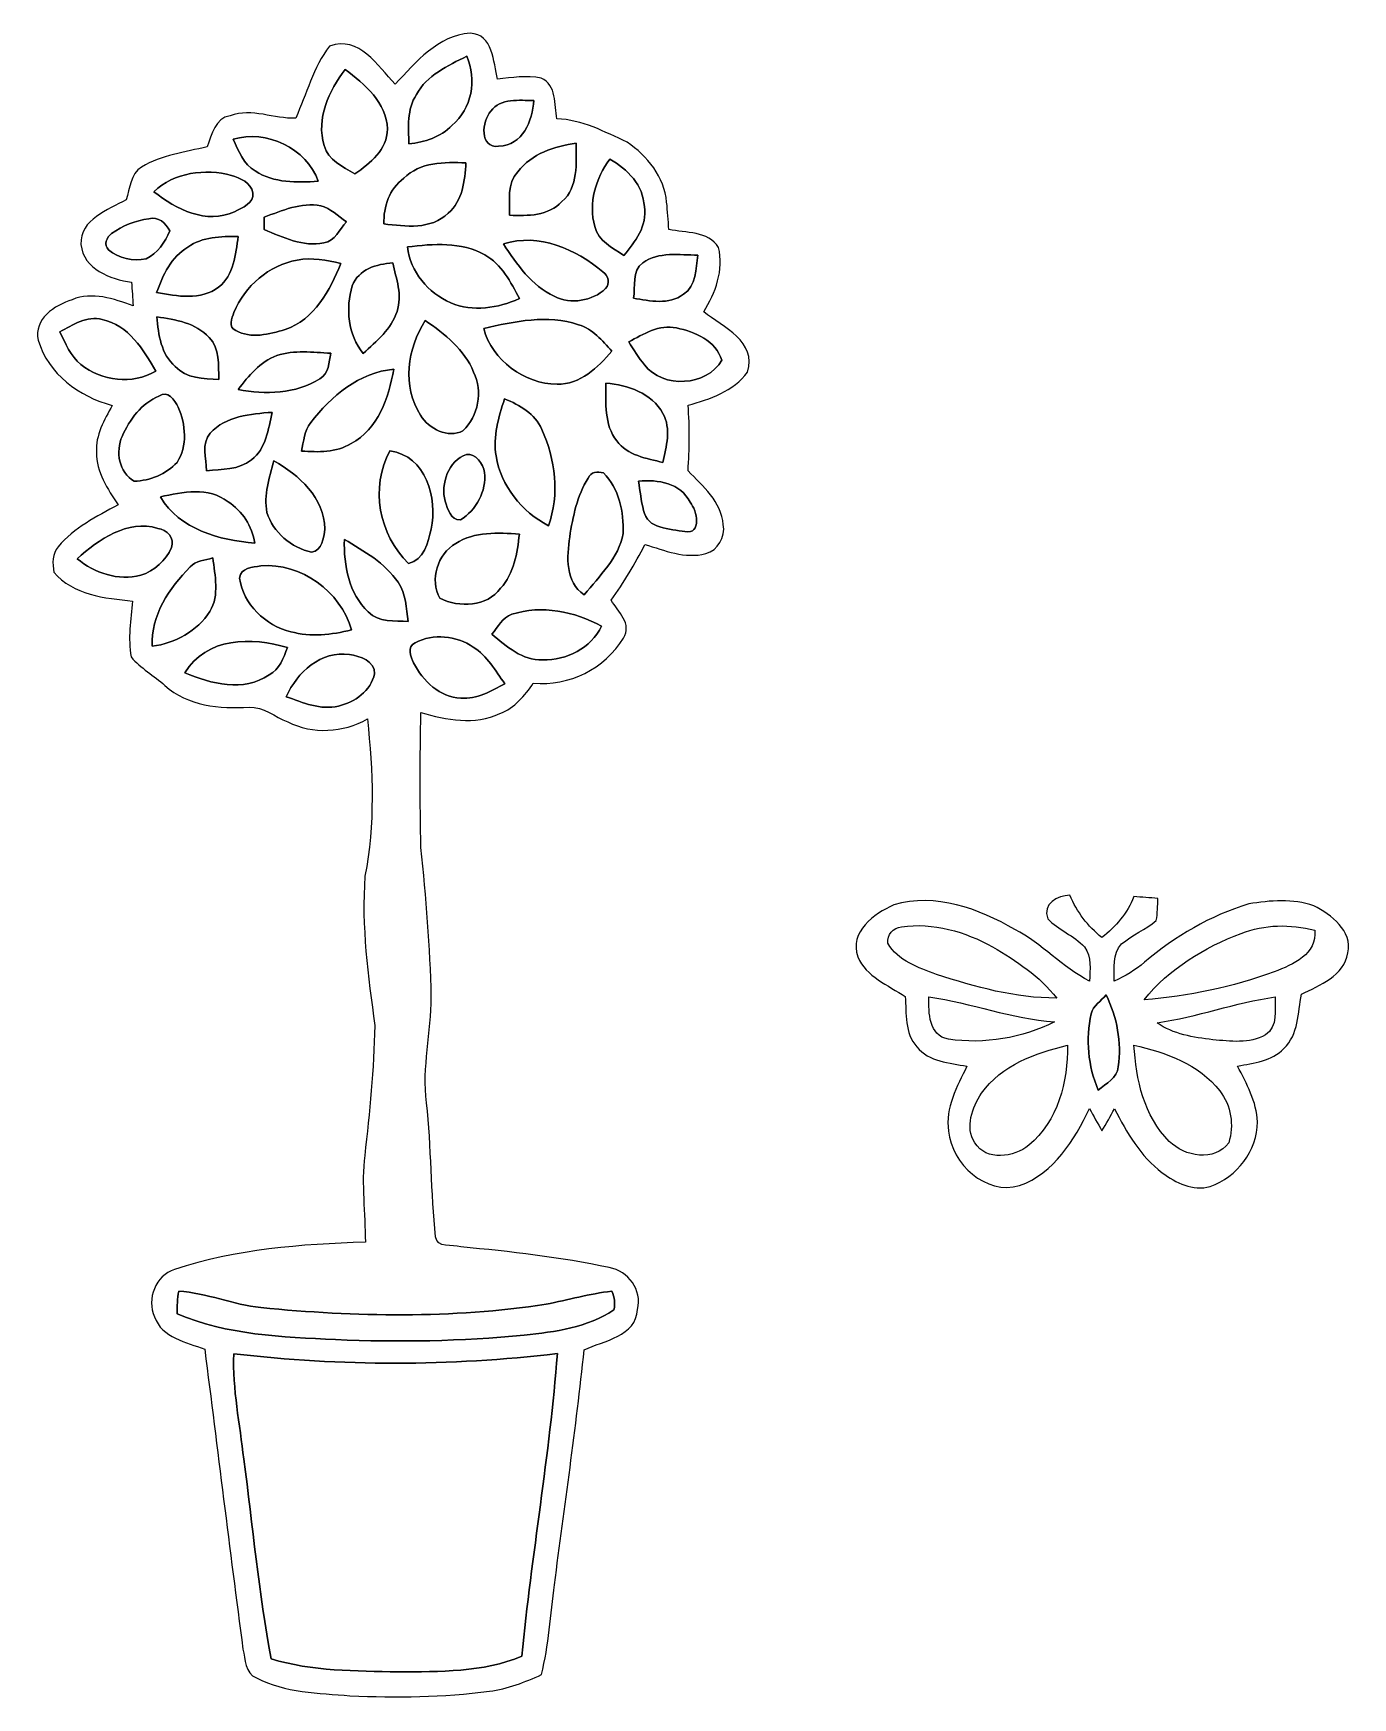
# Model space of a CAD drawing. Header units: centimetres. Extents: x -4.7 to 4.9, y -6.1 to 6.1.
import ezdxf

# ---------------------------------------------------------------- set-up
doc = ezdxf.new("R2010")
doc.units = ezdxf.units.CM
doc.header["$MEASUREMENT"] = 0
doc.layers.add('Camada 1', color=7, linetype='Continuous')

msp = doc.modelspace()

# ---------------------------------------------------------------- linework, layer by layer
at = {"layer": 'Camada 1', "color": 143}
for points, knots in [([(-2.06762, 5.72947), (-1.91664, 5.88822), (-1.75331, 6.08824), (-1.5187, 6.10129), (-1.5187, 6.10129), (-1.35008, 6.09706), (-1.34972, 5.88785), (-1.31833, 5.76615), (-1.31833, 5.76615), (-1.21284, 5.77603), (-1.10525, 5.79437), (-0.99976, 5.77356), (-0.99976, 5.77356), (-0.8844, 5.72311), (-0.9024, 5.57847), (-0.88511, 5.47582), (-0.88511, 5.47582), (-0.70026, 5.46805), (-0.5341, 5.38091), (-0.37041, 5.30294), (-0.37041, 5.30294), (-0.22189, 5.20559), (-0.09596, 5.04789), (-0.08078, 4.8655), (-0.08078, 4.8655), (-0.07372, 4.79882), (-0.0695, 4.7318), (-0.06456, 4.66443), (-0.06456, 4.66443), (0.0582, 4.63832), (0.22294, 4.65561), (0.29845, 4.53354), (0.29845, 4.53354), (0.34079, 4.36808), (0.27586, 4.20158), (0.19015, 4.06152), (0.19015, 4.06152), (0.33126, 3.95111), (0.5842, 3.84174), (0.50977, 3.6202), (0.50977, 3.6202), (0.40993, 3.47839), (0.23495, 3.4237), (0.0762, 3.3775), (0.0762, 3.3775), (0.08784, 3.21768), (0.08784, 3.05752), (0.07549, 2.89772), (0.07549, 2.89772), (0.18486, 2.78589), (0.32066, 2.67158), (0.33338, 2.50367), (0.33338, 2.50367), (0.35031, 2.41299), (0.29562, 2.31668), (0.2053, 2.29234), (0.2053, 2.29234), (0.05432, 2.25036), (-0.09666, 2.31705), (-0.24024, 2.35795), (-0.24024, 2.35795), (-0.3115, 2.2158), (-0.39616, 2.08104), (-0.48577, 1.9498), (-0.48577, 1.9498), (-0.43673, 1.86831), (-0.33019, 1.77411), (-0.39758, 1.67357), (-0.39758, 1.67357), (-0.53199, 1.4478), (-0.79516, 1.31974), (-1.05657, 1.34372), (-1.05657, 1.34372), (-1.11901, 1.25165), (-1.19238, 1.16028), (-1.30104, 1.12148), (-1.30104, 1.12148), (-1.48412, 1.03399), (-1.69298, 1.07385), (-1.87924, 1.12854), (-1.87924, 1.12854), (-1.88524, 0.79903), (-1.88736, 0.46955), (-1.87888, 0.14005), (-1.87888, 0.14005), (-1.84291, -0.22331), (-1.80939, -0.58737), (-1.8041, -0.95284), (-1.8041, -0.95284), (-1.80233, -1.2125), (-1.87218, -1.46897), (-1.83868, -1.72931), (-1.83868, -1.72931), (-1.80199, -2.05527), (-1.80586, -2.38441), (-1.77165, -2.71039), (-1.77165, -2.71039), (-1.76176, -2.7961), (-1.64782, -2.76542), (-1.5882, -2.78411), (-1.5882, -2.78411), (-1.22414, -2.81869), (-0.85901, -2.85925), (-0.50129, -2.93616), (-0.50129, -2.93616), (-0.36089, -2.96016), (-0.25858, -3.09986), (-0.29386, -3.24167), (-0.29386, -3.24167), (-0.30444, -3.44099), (-0.5401, -3.4692), (-0.68438, -3.538), (-0.68438, -3.538), (-0.744, -4.11268), (-0.82868, -4.68453), (-0.9017, -5.25744), (-0.9017, -5.25744), (-0.93027, -5.47758), (-0.94473, -5.69982), (-0.99625, -5.91609), (-0.99625, -5.91609), (-1.11794, -5.97076), (-1.24388, -6.02085), (-1.37759, -6.03744), (-1.37759, -6.03744), (-1.71591, -6.08188), (-2.05809, -6.08507), (-2.39854, -6.07094), (-2.39854, -6.07094), (-2.6296, -6.05225), (-2.87267, -6.04872), (-3.08327, -5.94042), (-3.08327, -5.94042), (-3.16652, -5.90515), (-3.16476, -5.8046), (-3.18135, -5.72981), (-3.18135, -5.72981), (-3.27978, -4.9985), (-3.3669, -4.26578), (-3.46145, -3.53413), (-3.46145, -3.53413), (-3.59445, -3.47944), (-3.77613, -3.45227), (-3.82834, -3.296), (-3.82834, -3.296), (-3.88937, -3.169), (-3.82093, -2.98979), (-3.68158, -2.95098), (-3.68158, -2.95098), (-3.23249, -2.79964), (-2.75624, -2.76577), (-2.28599, -2.74884), (-2.28599, -2.74884), (-2.28635, -2.53753), (-2.31634, -2.32587), (-2.29059, -2.1149), (-2.29059, -2.1149), (-2.25495, -1.79916), (-2.22355, -1.48166), (-2.2165, -1.16382), (-2.2165, -1.16382), (-2.26518, -0.80256), (-2.31634, -0.43602), (-2.28847, -0.0709), (-2.28847, -0.0709), (-2.21438, 0.30833), (-2.2299, 0.69849), (-2.27083, 1.08091), (-2.27083, 1.08091), (-2.44792, 0.97966), (-2.67053, 0.96767), (-2.85396, 1.05938), (-2.85396, 1.05938), (-2.94745, 1.09643), (-3.03142, 1.17369), (-3.13725, 1.16628), (-3.13725, 1.16628), (-3.35068, 1.15639), (-3.5881, 1.17474), (-3.75355, 1.32574), (-3.75355, 1.32574), (-3.83187, 1.40017), (-3.93171, 1.45133), (-4.00015, 1.53528), (-4.00015, 1.53528), (-4.02483, 1.67075), (-4.0019, 1.80833), (-3.98921, 1.9438), (-3.98921, 1.9438), (-4.19099, 1.96497), (-4.42595, 1.98966), (-4.5653, 2.15477), (-4.5653, 2.15477), (-4.57517, 2.21791), (-4.58011, 2.29164), (-4.53319, 2.34209), (-4.53319, 2.34209), (-4.41854, 2.48214), (-4.25167, 2.56292), (-4.09609, 2.64795), (-4.09609, 2.64795), (-4.17159, 2.76506), (-4.2545, 2.88924), (-4.25379, 3.03423), (-4.25379, 3.03423), (-4.26225, 3.15948), (-4.19629, 3.2706), (-4.13878, 3.37643), (-4.13878, 3.37643), (-4.37973, 3.44063), (-4.60728, 3.60749), (-4.67959, 3.85375), (-4.67959, 3.85375), (-4.71594, 4.01038), (-4.55999, 4.10986), (-4.4323, 4.15079), (-4.4323, 4.15079), (-4.28449, 4.21181), (-4.1275, 4.15748), (-3.98604, 4.10527), (-3.98604, 4.10527), (-3.98921, 4.16312), (-3.99274, 4.22063), (-3.99696, 4.27813), (-3.99696, 4.27813), (-4.15183, 4.30283), (-4.34833, 4.37409), (-4.36738, 4.55471), (-4.36738, 4.55471), (-4.37444, 4.73991), (-4.16984, 4.80871), (-4.03613, 4.88138), (-4.03613, 4.88138), (-4.00826, 4.96393), (-4.00719, 5.07259), (-3.92324, 5.12197), (-3.92324, 5.12197), (-3.77825, 5.21053), (-3.60539, 5.23098), (-3.44275, 5.27049), (-3.44275, 5.27049), (-3.40854, 5.35834), (-3.38842, 5.48181), (-3.27483, 5.49733), (-3.27483, 5.49733), (-3.11608, 5.55695), (-2.95346, 5.47158), (-2.79505, 5.4804), (-2.79505, 5.4804), (-2.71604, 5.65679), (-2.66876, 5.85187), (-2.5474, 6.00638), (-2.5474, 6.00638), (-2.33221, 6.08824), (-2.19463, 5.86105), (-2.06762, 5.72947)], [0, 0, 0, 0, 0.01538462, 0.01538462, 0.01538462, 0.01538462, 0.03076923, 0.03076923, 0.03076923, 0.03076923, 0.04615385, 0.04615385, 0.04615385, 0.04615385, 0.06153846, 0.06153846, 0.06153846, 0.06153846, 0.07692308, 0.07692308, 0.07692308, 0.07692308, 0.09230769, 0.09230769, 0.09230769, 0.09230769, 0.10769231, 0.10769231, 0.10769231, 0.10769231, 0.12307692, 0.12307692, 0.12307692, 0.12307692, 0.13846154, 0.13846154, 0.13846154, 0.13846154, 0.15384615, 0.15384615, 0.15384615, 0.15384615, 0.16923077, 0.16923077, 0.16923077, 0.16923077, 0.18461538, 0.18461538, 0.18461538, 0.18461538, 0.2, 0.2, 0.2, 0.2, 0.21538462, 0.21538462, 0.21538462, 0.21538462, 0.23076923, 0.23076923, 0.23076923, 0.23076923, 0.24615385, 0.24615385, 0.24615385, 0.24615385, 0.26153846, 0.26153846, 0.26153846, 0.26153846, 0.27692308, 0.27692308, 0.27692308, 0.27692308, 0.29230769, 0.29230769, 0.29230769, 0.29230769, 0.30769231, 0.30769231, 0.30769231, 0.30769231, 0.32307692, 0.32307692, 0.32307692, 0.32307692, 0.33846154, 0.33846154, 0.33846154, 0.33846154, 0.35384615, 0.35384615, 0.35384615, 0.35384615, 0.36923077, 0.36923077, 0.36923077, 0.36923077, 0.38461538, 0.38461538, 0.38461538, 0.38461538, 0.4, 0.4, 0.4, 0.4, 0.41538462, 0.41538462, 0.41538462, 0.41538462, 0.43076923, 0.43076923, 0.43076923, 0.43076923, 0.44615385, 0.44615385, 0.44615385, 0.44615385, 0.46153846, 0.46153846, 0.46153846, 0.46153846, 0.47692308, 0.47692308, 0.47692308, 0.47692308, 0.49230769, 0.49230769, 0.49230769, 0.49230769, 0.50769231, 0.50769231, 0.50769231, 0.50769231, 0.52307692, 0.52307692, 0.52307692, 0.52307692, 0.53846154, 0.53846154, 0.53846154, 0.53846154, 0.55384615, 0.55384615, 0.55384615, 0.55384615, 0.56923077, 0.56923077, 0.56923077, 0.56923077, 0.58461538, 0.58461538, 0.58461538, 0.58461538, 0.6, 0.6, 0.6, 0.6, 0.61538462, 0.61538462, 0.61538462, 0.61538462, 0.63076923, 0.63076923, 0.63076923, 0.63076923, 0.64615385, 0.64615385, 0.64615385, 0.64615385, 0.66153846, 0.66153846, 0.66153846, 0.66153846, 0.67692308, 0.67692308, 0.67692308, 0.67692308, 0.69230769, 0.69230769, 0.69230769, 0.69230769, 0.70769231, 0.70769231, 0.70769231, 0.70769231, 0.72307692, 0.72307692, 0.72307692, 0.72307692, 0.73846154, 0.73846154, 0.73846154, 0.73846154, 0.75384615, 0.75384615, 0.75384615, 0.75384615, 0.76923077, 0.76923077, 0.76923077, 0.76923077, 0.78461538, 0.78461538, 0.78461538, 0.78461538, 0.8, 0.8, 0.8, 0.8, 0.81538462, 0.81538462, 0.81538462, 0.81538462, 0.83076923, 0.83076923, 0.83076923, 0.83076923, 0.84615385, 0.84615385, 0.84615385, 0.84615385, 0.86153846, 0.86153846, 0.86153846, 0.86153846, 0.87692308, 0.87692308, 0.87692308, 0.87692308, 0.89230769, 0.89230769, 0.89230769, 0.89230769, 0.90769231, 0.90769231, 0.90769231, 0.90769231, 0.92307692, 0.92307692, 0.92307692, 0.92307692, 0.93846154, 0.93846154, 0.93846154, 0.93846154, 0.95384615, 0.95384615, 0.95384615, 0.95384615, 0.96923077, 0.96923077, 0.96923077, 0.96923077, 1, 1, 1, 1]), ([(-1.91276, 5.65221), (-1.91276, 5.65221), (-1.91276, 5.65221), (-1.91276, 5.65221), (-1.91276, 5.65221), (-1.98154, 5.5446), (-1.97167, 5.41301), (-1.96673, 5.29132), (-1.96673, 5.29132), (-1.85137, 5.30506), (-1.73531, 5.3407), (-1.65206, 5.42642), (-1.65206, 5.42642), (-1.50636, 5.54884), (-1.46719, 5.76192), (-1.5441, 5.93302), (-1.5441, 5.93302), (-1.68205, 5.86387), (-1.83585, 5.79472), (-1.91276, 5.65221)], [0, 0, 0, 0, 0.16666667, 0.16666667, 0.16666667, 0.16666667, 0.33333333, 0.33333333, 0.33333333, 0.33333333, 0.5, 0.5, 0.5, 0.5, 0.66666667, 0.66666667, 0.66666667, 0.66666667, 1, 1, 1, 1]), ([(-2.58762, 5.27931), (-2.58762, 5.27931), (-2.58762, 5.27931), (-2.58762, 5.27931), (-2.58762, 5.27931), (-2.5601, 5.17065), (-2.44897, 5.12585), (-2.36326, 5.07223), (-2.36326, 5.07223), (-2.24861, 5.14914), (-2.12514, 5.24932), (-2.12443, 5.40103), (-2.12443, 5.40103), (-2.12831, 5.59328), (-2.29129, 5.73017), (-2.43382, 5.836), (-2.43382, 5.836), (-2.55128, 5.67937), (-2.64724, 5.47758), (-2.58762, 5.27931)], [0, 0, 0, 0, 0.16666667, 0.16666667, 0.16666667, 0.16666667, 0.33333333, 0.33333333, 0.33333333, 0.33333333, 0.5, 0.5, 0.5, 0.5, 0.66666667, 0.66666667, 0.66666667, 0.66666667, 1, 1, 1, 1]), ([(-1.36806, 5.5312), (-1.36806, 5.5312), (-1.36806, 5.5312), (-1.36806, 5.5312), (-1.36806, 5.5312), (-1.43403, 5.45641), (-1.45167, 5.26026), (-1.31022, 5.27368), (-1.31022, 5.27368), (-1.13312, 5.28143), (-1.06469, 5.45889), (-1.05268, 5.61021), (-1.05268, 5.61021), (-1.15958, 5.6067), (-1.2954, 5.63138), (-1.36806, 5.5312)], [0, 0, 0, 0, 0.2, 0.2, 0.2, 0.2, 0.4, 0.4, 0.4, 0.4, 0.6, 0.6, 0.6, 0.6, 1, 1, 1, 1]), ([(-3.25296, 5.32589), (-3.25296, 5.32589), (-3.25296, 5.32589), (-3.25296, 5.32589), (-3.25296, 5.32589), (-3.21344, 5.2405), (-3.17782, 5.14244), (-3.09104, 5.0934), (-3.09104, 5.0934), (-2.95592, 5.00203), (-2.78623, 5.00979), (-2.63065, 5.01755), (-2.63065, 5.01755), (-2.71673, 5.25921), (-3.00918, 5.39784), (-3.25296, 5.32589)], [0, 0, 0, 0, 0.2, 0.2, 0.2, 0.2, 0.4, 0.4, 0.4, 0.4, 0.6, 0.6, 0.6, 0.6, 1, 1, 1, 1]), ([(-1.17052, 5.0874), (-1.17052, 5.0874), (-1.17052, 5.0874), (-1.17052, 5.0874), (-1.17052, 5.0874), (-1.24989, 5.00027), (-1.22943, 4.87644), (-1.22977, 4.76885), (-1.22977, 4.76885), (-1.09677, 4.76355), (-0.94543, 4.7632), (-0.84737, 4.86903), (-0.84737, 4.86903), (-0.72424, 4.97557), (-0.744, 5.1516), (-0.74259, 5.29766), (-0.74259, 5.29766), (-0.9017, 5.27297), (-1.06927, 5.22145), (-1.17052, 5.0874)], [0, 0, 0, 0, 0.16666667, 0.16666667, 0.16666667, 0.16666667, 0.33333333, 0.33333333, 0.33333333, 0.33333333, 0.5, 0.5, 0.5, 0.5, 0.66666667, 0.66666667, 0.66666667, 0.66666667, 1, 1, 1, 1]), ([(-2.00518, 5.03943), (-2.00518, 5.03943), (-2.00518, 5.03943), (-2.00518, 5.03943), (-2.00518, 5.03943), (-2.11067, 4.9604), (-2.15299, 4.8327), (-2.15053, 4.705), (-2.15053, 4.705), (-1.99248, 4.68877), (-1.80445, 4.65912), (-1.68098, 4.78508), (-1.68098, 4.78508), (-1.57091, 4.87432), (-1.55999, 5.02214), (-1.54939, 5.15231), (-1.54939, 5.15231), (-1.70709, 5.15937), (-1.8856, 5.15937), (-2.00518, 5.03943)], [0, 0, 0, 0, 0.16666667, 0.16666667, 0.16666667, 0.16666667, 0.33333333, 0.33333333, 0.33333333, 0.33333333, 0.5, 0.5, 0.5, 0.5, 0.66666667, 0.66666667, 0.66666667, 0.66666667, 1, 1, 1, 1]), ([(-0.60749, 4.68629), (-0.60749, 4.68629), (-0.60749, 4.68629), (-0.60749, 4.68629), (-0.60749, 4.68629), (-0.58103, 4.58082), (-0.47659, 4.53036), (-0.39404, 4.47428), (-0.39404, 4.47428), (-0.31043, 4.57482), (-0.22083, 4.69194), (-0.24411, 4.832), (-0.24411, 4.832), (-0.25118, 4.98897), (-0.36653, 5.10716), (-0.49671, 5.17877), (-0.49671, 5.17877), (-0.60254, 5.04048), (-0.65229, 4.85705), (-0.60749, 4.68629)], [0, 0, 0, 0, 0.16666667, 0.16666667, 0.16666667, 0.16666667, 0.33333333, 0.33333333, 0.33333333, 0.33333333, 0.5, 0.5, 0.5, 0.5, 0.66666667, 0.66666667, 0.66666667, 0.66666667, 1, 1, 1, 1]), ([(-3.83399, 4.94135), (-3.83399, 4.94135), (-3.83399, 4.94135), (-3.83399, 4.94135), (-3.83399, 4.94135), (-3.67242, 4.81188), (-3.44805, 4.70076), (-3.24272, 4.7946), (-3.24272, 4.7946), (-3.18805, 4.82528), (-3.09703, 4.85634), (-3.11009, 4.9343), (-3.11009, 4.9343), (-3.12137, 5.00873), (-3.2018, 5.04048), (-3.2646, 5.06095), (-3.2646, 5.06095), (-3.45827, 5.11104), (-3.68477, 5.08494), (-3.83399, 4.94135)], [0, 0, 0, 0, 0.16666667, 0.16666667, 0.16666667, 0.16666667, 0.33333333, 0.33333333, 0.33333333, 0.33333333, 0.5, 0.5, 0.5, 0.5, 0.66666667, 0.66666667, 0.66666667, 0.66666667, 1, 1, 1, 1]), ([(-3.86961, 4.7438), (-3.86961, 4.7438), (-3.86961, 4.7438), (-3.86961, 4.7438), (-3.86961, 4.7438), (-3.96733, 4.72897), (-4.064, 4.6937), (-4.14372, 4.63479), (-4.14372, 4.63479), (-4.18041, 4.6094), (-4.20229, 4.55012), (-4.16489, 4.5152), (-4.16489, 4.5152), (-4.09151, 4.45206), (-3.98392, 4.43089), (-3.89008, 4.44887), (-3.89008, 4.44887), (-3.80717, 4.4898), (-3.75072, 4.57093), (-3.71722, 4.65454), (-3.71722, 4.65454), (-3.74368, 4.71204), (-3.80293, 4.76108), (-3.86961, 4.7438)], [0, 0, 0, 0, 0.14285714, 0.14285714, 0.14285714, 0.14285714, 0.28571429, 0.28571429, 0.28571429, 0.28571429, 0.42857143, 0.42857143, 0.42857143, 0.42857143, 0.57142857, 0.57142857, 0.57142857, 0.57142857, 0.71428571, 0.71428571, 0.71428571, 0.71428571, 1, 1, 1, 1]), ([(-3.02612, 4.75509), (-3.02612, 4.75509), (-3.02612, 4.75509), (-3.02612, 4.75509), (-3.02612, 4.75509), (-3.02612, 4.73251), (-3.02612, 4.687), (-3.02612, 4.66407), (-3.02612, 4.66407), (-2.88854, 4.60798), (-2.74214, 4.53602), (-2.58938, 4.56635), (-2.58938, 4.56635), (-2.50789, 4.58045), (-2.47297, 4.66478), (-2.42464, 4.72193), (-2.42464, 4.72193), (-2.48532, 4.76355), (-2.5407, 4.81858), (-2.61267, 4.8387), (-2.61267, 4.8387), (-2.75624, 4.86409), (-2.89453, 4.80377), (-3.02612, 4.75509)], [0, 0, 0, 0, 0.14285714, 0.14285714, 0.14285714, 0.14285714, 0.28571429, 0.28571429, 0.28571429, 0.28571429, 0.42857143, 0.42857143, 0.42857143, 0.42857143, 0.57142857, 0.57142857, 0.57142857, 0.57142857, 0.71428571, 0.71428571, 0.71428571, 0.71428571, 1, 1, 1, 1]), ([(-1.27599, 4.55894), (-1.27599, 4.55894), (-1.27599, 4.55894), (-1.27599, 4.55894), (-1.27599, 4.55894), (-1.17686, 4.41113), (-1.07032, 4.25379), (-0.90346, 4.17583), (-0.90346, 4.17583), (-0.78281, 4.11551), (-0.62406, 4.13843), (-0.52775, 4.23298), (-0.52775, 4.23298), (-0.49142, 4.26826), (-0.50906, 4.32822), (-0.5468, 4.35468), (-0.5468, 4.35468), (-0.74541, 4.52049), (-1.01564, 4.64255), (-1.27599, 4.55894)], [0, 0, 0, 0, 0.16666667, 0.16666667, 0.16666667, 0.16666667, 0.33333333, 0.33333333, 0.33333333, 0.33333333, 0.5, 0.5, 0.5, 0.5, 0.66666667, 0.66666667, 0.66666667, 0.66666667, 1, 1, 1, 1]), ([(-3.58386, 4.53602), (-3.58386, 4.53602), (-3.58386, 4.53602), (-3.58386, 4.53602), (-3.58386, 4.53602), (-3.70699, 4.46439), (-3.76765, 4.33069), (-3.81353, 4.20229), (-3.81353, 4.20229), (-3.6643, 4.17688), (-3.49074, 4.14372), (-3.3595, 4.24249), (-3.3595, 4.24249), (-3.24696, 4.33069), (-3.23461, 4.4831), (-3.21697, 4.61432), (-3.21697, 4.61432), (-3.34256, 4.61327), (-3.47768, 4.61256), (-3.58386, 4.53602)], [0, 0, 0, 0, 0.16666667, 0.16666667, 0.16666667, 0.16666667, 0.33333333, 0.33333333, 0.33333333, 0.33333333, 0.5, 0.5, 0.5, 0.5, 0.66666667, 0.66666667, 0.66666667, 0.66666667, 1, 1, 1, 1]), ([(-1.97767, 4.53672), (-1.97767, 4.53672), (-1.97767, 4.53672), (-1.97767, 4.53672), (-1.97767, 4.53672), (-1.95862, 4.35363), (-1.82421, 4.20158), (-1.66122, 4.12679), (-1.66122, 4.12679), (-1.49825, 4.06047), (-1.3155, 4.08798), (-1.15887, 4.15854), (-1.15887, 4.15854), (-1.22166, 4.27918), (-1.28729, 4.41113), (-1.41216, 4.47815), (-1.41216, 4.47815), (-1.58362, 4.57694), (-1.78929, 4.56035), (-1.97767, 4.53672)], [0, 0, 0, 0, 0.16666667, 0.16666667, 0.16666667, 0.16666667, 0.33333333, 0.33333333, 0.33333333, 0.33333333, 0.5, 0.5, 0.5, 0.5, 0.66666667, 0.66666667, 0.66666667, 0.66666667, 1, 1, 1, 1]), ([(-3.24767, 4.05765), (-3.24767, 4.05765), (-3.24767, 4.05765), (-3.24767, 4.05765), (-3.24767, 4.05765), (-3.26284, 4.01355), (-3.29388, 3.9504), (-3.23427, 3.9257), (-3.23427, 3.9257), (-3.1242, 3.86257), (-2.98696, 3.89748), (-2.87301, 3.93206), (-2.87301, 3.93206), (-2.65782, 4.00543), (-2.54423, 4.21957), (-2.46415, 4.41678), (-2.46415, 4.41678), (-2.56928, 4.43723), (-2.67757, 4.46369), (-2.78448, 4.44041), (-2.78448, 4.44041), (-2.99154, 4.40302), (-3.16793, 4.25026), (-3.24767, 4.05765)], [0, 0, 0, 0, 0.14285714, 0.14285714, 0.14285714, 0.14285714, 0.28571429, 0.28571429, 0.28571429, 0.28571429, 0.42857143, 0.42857143, 0.42857143, 0.42857143, 0.57142857, 0.57142857, 0.57142857, 0.57142857, 0.71428571, 0.71428571, 0.71428571, 0.71428571, 1, 1, 1, 1]), ([(-2.38125, 4.25272), (-2.38125, 4.25272), (-2.38125, 4.25272), (-2.38125, 4.25272), (-2.38125, 4.25272), (-2.43204, 4.08763), (-2.41335, 3.89466), (-2.30152, 3.75778), (-2.30152, 3.75778), (-2.20451, 3.84632), (-2.09479, 3.93522), (-2.05422, 4.06541), (-2.05422, 4.06541), (-2.01365, 4.18287), (-2.05987, 4.3053), (-2.08562, 4.42066), (-2.08562, 4.42066), (-2.2031, 4.41113), (-2.33539, 4.37444), (-2.38125, 4.25272)], [0, 0, 0, 0, 0.16666667, 0.16666667, 0.16666667, 0.16666667, 0.33333333, 0.33333333, 0.33333333, 0.33333333, 0.5, 0.5, 0.5, 0.5, 0.66666667, 0.66666667, 0.66666667, 0.66666667, 1, 1, 1, 1]), ([(-0.2561, 4.42029), (-0.2561, 4.42029), (-0.2561, 4.42029), (-0.2561, 4.42029), (-0.2561, 4.42029), (-0.33655, 4.36068), (-0.30833, 4.24709), (-0.32349, 4.16136), (-0.32349, 4.16136), (-0.20284, 4.14126), (-0.06456, 4.11056), (0.04197, 4.19064), (0.04197, 4.19064), (0.13794, 4.25309), (0.13299, 4.37727), (0.14781, 4.4771), (0.14781, 4.4771), (0.0134, 4.47781), (-0.1397, 4.50427), (-0.2561, 4.42029)], [0, 0, 0, 0, 0.16666667, 0.16666667, 0.16666667, 0.16666667, 0.33333333, 0.33333333, 0.33333333, 0.33333333, 0.5, 0.5, 0.5, 0.5, 0.66666667, 0.66666667, 0.66666667, 0.66666667, 1, 1, 1, 1]), ([(-4.52225, 3.91653), (-4.52225, 3.91653), (-4.52225, 3.91653), (-4.52225, 3.91653), (-4.52225, 3.91653), (-4.47886, 3.83187), (-4.44429, 3.73661), (-4.36738, 3.67558), (-4.36738, 3.67558), (-4.21393, 3.55423), (-3.99204, 3.52777), (-3.82023, 3.62654), (-3.82023, 3.62654), (-3.90701, 3.7867), (-4.02166, 3.96309), (-4.21145, 4.00649), (-4.21145, 4.00649), (-4.32469, 4.03472), (-4.42701, 3.96662), (-4.52225, 3.91653)], [0, 0, 0, 0, 0.16666667, 0.16666667, 0.16666667, 0.16666667, 0.33333333, 0.33333333, 0.33333333, 0.33333333, 0.5, 0.5, 0.5, 0.5, 0.66666667, 0.66666667, 0.66666667, 0.66666667, 1, 1, 1, 1]), ([(-3.81141, 4.02449), (-3.81141, 4.02449), (-3.81141, 4.02449), (-3.81141, 4.02449), (-3.81141, 4.02449), (-3.80012, 3.89502), (-3.78142, 3.75179), (-3.677, 3.66148), (-3.677, 3.66148), (-3.59587, 3.57222), (-3.46886, 3.57399), (-3.35808, 3.56693), (-3.35808, 3.56693), (-3.36303, 3.671), (-3.34644, 3.79377), (-3.43005, 3.87278), (-3.43005, 3.87278), (-3.52531, 3.98251), (-3.67558, 4.00507), (-3.81141, 4.02449)], [0, 0, 0, 0, 0.16666667, 0.16666667, 0.16666667, 0.16666667, 0.33333333, 0.33333333, 0.33333333, 0.33333333, 0.5, 0.5, 0.5, 0.5, 0.66666667, 0.66666667, 0.66666667, 0.66666667, 1, 1, 1, 1]), ([(-1.41993, 3.93946), (-1.41993, 3.93946), (-1.41993, 3.93946), (-1.41993, 3.93946), (-1.41993, 3.93946), (-1.35784, 3.70557), (-1.12148, 3.53554), (-0.88299, 3.5313), (-0.88299, 3.5313), (-0.71332, 3.52953), (-0.5842, 3.653), (-0.48224, 3.77401), (-0.48224, 3.77401), (-0.55245, 3.85022), (-0.62194, 3.93734), (-0.72602, 3.96733), (-0.72602, 3.96733), (-0.9525, 4.04424), (-1.1945, 3.99167), (-1.41993, 3.93946)], [0, 0, 0, 0, 0.16666667, 0.16666667, 0.16666667, 0.16666667, 0.33333333, 0.33333333, 0.33333333, 0.33333333, 0.5, 0.5, 0.5, 0.5, 0.66666667, 0.66666667, 0.66666667, 0.66666667, 1, 1, 1, 1]), ([(-1.88136, 3.30446), (-1.88136, 3.30446), (-1.88136, 3.30446), (-1.88136, 3.30446), (-1.88136, 3.30446), (-1.82068, 3.20569), (-1.68205, 3.13265), (-1.57198, 3.19088), (-1.57198, 3.19088), (-1.45661, 3.29706), (-1.42662, 3.4798), (-1.49365, 3.62055), (-1.49365, 3.62055), (-1.55999, 3.7867), (-1.70532, 3.89995), (-1.84784, 3.99837), (-1.84784, 3.99837), (-1.97767, 3.79518), (-2.0193, 3.51437), (-1.88136, 3.30446)], [0, 0, 0, 0, 0.16666667, 0.16666667, 0.16666667, 0.16666667, 0.33333333, 0.33333333, 0.33333333, 0.33333333, 0.5, 0.5, 0.5, 0.5, 0.66666667, 0.66666667, 0.66666667, 0.66666667, 1, 1, 1, 1]), ([(-0.35806, 3.8421), (-0.35806, 3.8421), (-0.35806, 3.8421), (-0.35806, 3.8421), (-0.35806, 3.8421), (-0.32173, 3.78459), (-0.28609, 3.72638), (-0.24236, 3.67347), (-0.24236, 3.67347), (-0.11112, 3.49778), (0.21483, 3.51683), (0.32278, 3.70733), (0.32278, 3.70733), (0.28117, 3.85022), (0.12488, 3.91653), (-0.00847, 3.9437), (-0.00847, 3.9437), (-0.13582, 3.97262), (-0.25082, 3.89784), (-0.35806, 3.8421)], [0, 0, 0, 0, 0.16666667, 0.16666667, 0.16666667, 0.16666667, 0.33333333, 0.33333333, 0.33333333, 0.33333333, 0.5, 0.5, 0.5, 0.5, 0.66666667, 0.66666667, 0.66666667, 0.66666667, 1, 1, 1, 1]), ([(-2.9337, 3.7412), (-2.9337, 3.7412), (-2.9337, 3.7412), (-2.9337, 3.7412), (-2.9337, 3.7412), (-3.05647, 3.6978), (-3.13972, 3.59233), (-3.21734, 3.49355), (-3.21734, 3.49355), (-3.0173, 3.45475), (-2.79541, 3.46039), (-2.61832, 3.57116), (-2.61832, 3.57116), (-2.55093, 3.60927), (-2.55164, 3.69252), (-2.53929, 3.7592), (-2.53929, 3.7592), (-2.67017, 3.76485), (-2.80704, 3.78495), (-2.9337, 3.7412)], [0, 0, 0, 0, 0.16666667, 0.16666667, 0.16666667, 0.16666667, 0.33333333, 0.33333333, 0.33333333, 0.33333333, 0.5, 0.5, 0.5, 0.5, 0.66666667, 0.66666667, 0.66666667, 0.66666667, 1, 1, 1, 1]), ([(-2.68605, 3.25049), (-2.68605, 3.25049), (-2.68605, 3.25049), (-2.68605, 3.25049), (-2.68605, 3.25049), (-2.73332, 3.19122), (-2.73719, 3.11326), (-2.75237, 3.04236), (-2.75237, 3.04236), (-2.63031, 3.03459), (-2.49943, 3.02965), (-2.39077, 3.09703), (-2.39077, 3.09703), (-2.19251, 3.2025), (-2.11454, 3.43429), (-2.07785, 3.64208), (-2.07785, 3.64208), (-2.3315, 3.61879), (-2.53576, 3.44346), (-2.68605, 3.25049)], [0, 0, 0, 0, 0.16666667, 0.16666667, 0.16666667, 0.16666667, 0.33333333, 0.33333333, 0.33333333, 0.33333333, 0.5, 0.5, 0.5, 0.5, 0.66666667, 0.66666667, 0.66666667, 0.66666667, 1, 1, 1, 1]), ([(-0.52528, 3.53871), (-0.52528, 3.53871), (-0.52528, 3.53871), (-0.52528, 3.53871), (-0.52528, 3.53871), (-0.52458, 3.39653), (-0.54044, 3.23639), (-0.44555, 3.11784), (-0.44555, 3.11784), (-0.369, 3.00813), (-0.22754, 2.99013), (-0.10759, 2.95875), (-0.10759, 2.95875), (-0.08361, 3.07552), (-0.04585, 3.20569), (-0.10795, 3.31752), (-0.10795, 3.31752), (-0.1912, 3.46604), (-0.36405, 3.52777), (-0.52528, 3.53871)], [0, 0, 0, 0, 0.16666667, 0.16666667, 0.16666667, 0.16666667, 0.33333333, 0.33333333, 0.33333333, 0.33333333, 0.5, 0.5, 0.5, 0.5, 0.66666667, 0.66666667, 0.66666667, 0.66666667, 1, 1, 1, 1]), ([(-3.79623, 3.44557), (-3.79623, 3.44557), (-3.79623, 3.44557), (-3.79623, 3.44557), (-3.79623, 3.44557), (-3.92324, 3.39195), (-4.0125, 3.27342), (-4.0661, 3.14995), (-4.0661, 3.14995), (-4.11514, 3.03812), (-4.08869, 2.88712), (-3.97791, 2.82187), (-3.97791, 2.82187), (-3.86186, 2.82468), (-3.74368, 2.87372), (-3.66394, 2.95909), (-3.66394, 2.95909), (-3.58775, 3.07869), (-3.59867, 3.23814), (-3.65548, 3.36373), (-3.65548, 3.36373), (-3.68017, 3.41558), (-3.73274, 3.49179), (-3.79623, 3.44557)], [0, 0, 0, 0, 0.14285714, 0.14285714, 0.14285714, 0.14285714, 0.28571429, 0.28571429, 0.28571429, 0.28571429, 0.42857143, 0.42857143, 0.42857143, 0.42857143, 0.57142857, 0.57142857, 0.57142857, 0.57142857, 0.71428571, 0.71428571, 0.71428571, 0.71428571, 1, 1, 1, 1]), ([(-1.26753, 3.42406), (-1.26753, 3.42406), (-1.26753, 3.42406), (-1.26753, 3.42406), (-1.26753, 3.42406), (-1.31127, 3.28999), (-1.35325, 3.14888), (-1.32961, 3.00637), (-1.32961, 3.00637), (-1.29433, 2.78659), (-1.14123, 2.5982), (-0.9465, 2.49555), (-0.9465, 2.49555), (-0.86184, 2.72308), (-0.89605, 2.98414), (-0.99518, 3.20111), (-0.99518, 3.20111), (-1.04386, 3.31752), (-1.15605, 3.37996), (-1.26753, 3.42406)], [0, 0, 0, 0, 0.16666667, 0.16666667, 0.16666667, 0.16666667, 0.33333333, 0.33333333, 0.33333333, 0.33333333, 0.5, 0.5, 0.5, 0.5, 0.66666667, 0.66666667, 0.66666667, 0.66666667, 1, 1, 1, 1]), ([(-3.42123, 3.17358), (-3.42123, 3.17358), (-3.42123, 3.17358), (-3.42123, 3.17358), (-3.42123, 3.17358), (-3.48791, 3.09738), (-3.44981, 2.98944), (-3.44805, 2.89877), (-3.44805, 2.89877), (-3.33657, 2.909), (-3.21168, 2.90405), (-3.11996, 2.97885), (-3.11996, 2.97885), (-3.0113, 3.05964), (-2.99685, 3.20392), (-2.96757, 3.32563), (-2.96757, 3.32563), (-3.12702, 3.3154), (-3.30624, 3.29917), (-3.42123, 3.17358)], [0, 0, 0, 0, 0.16666667, 0.16666667, 0.16666667, 0.16666667, 0.33333333, 0.33333333, 0.33333333, 0.33333333, 0.5, 0.5, 0.5, 0.5, 0.66666667, 0.66666667, 0.66666667, 0.66666667, 1, 1, 1, 1]), ([(-2.95627, 2.97003), (-2.95627, 2.97003), (-2.95627, 2.97003), (-2.95627, 2.97003), (-2.95627, 2.97003), (-2.98555, 2.84762), (-3.03318, 2.72062), (-3.00567, 2.59362), (-3.00567, 2.59362), (-2.96262, 2.44651), (-2.82716, 2.33503), (-2.68005, 2.30187), (-2.68005, 2.30187), (-2.60349, 2.31315), (-2.58833, 2.40841), (-2.58304, 2.4719), (-2.58304, 2.4719), (-2.58692, 2.69909), (-2.76965, 2.86914), (-2.95627, 2.97003)], [0, 0, 0, 0, 0.16666667, 0.16666667, 0.16666667, 0.16666667, 0.33333333, 0.33333333, 0.33333333, 0.33333333, 0.5, 0.5, 0.5, 0.5, 0.66666667, 0.66666667, 0.66666667, 0.66666667, 1, 1, 1, 1]), ([(-2.10643, 3.04411), (-2.10643, 3.04411), (-2.10643, 3.04411), (-2.10643, 3.04411), (-2.10643, 3.04411), (-2.25178, 2.77741), (-2.18651, 2.42817), (-1.97026, 2.22003), (-1.97026, 2.22003), (-1.85807, 2.24225), (-1.82562, 2.37489), (-1.80481, 2.47085), (-1.80481, 2.47085), (-1.75401, 2.6984), (-1.84185, 3.00708), (-2.10643, 3.04411)], [0, 0, 0, 0, 0.2, 0.2, 0.2, 0.2, 0.4, 0.4, 0.4, 0.4, 0.6, 0.6, 0.6, 0.6, 1, 1, 1, 1]), ([(-1.54552, 3.01766), (-1.54552, 3.01766), (-1.54552, 3.01766), (-1.54552, 3.01766), (-1.54552, 3.01766), (-1.67745, 2.97144), (-1.73637, 2.80317), (-1.7018, 2.67475), (-1.7018, 2.67475), (-1.68168, 2.62008), (-1.66441, 2.53612), (-1.59066, 2.53824), (-1.59066, 2.53824), (-1.4746, 2.60843), (-1.39876, 2.75061), (-1.41286, 2.88642), (-1.41286, 2.88642), (-1.42451, 2.94604), (-1.47849, 3.03072), (-1.54552, 3.01766)], [0, 0, 0, 0, 0.16666667, 0.16666667, 0.16666667, 0.16666667, 0.33333333, 0.33333333, 0.33333333, 0.33333333, 0.5, 0.5, 0.5, 0.5, 0.66666667, 0.66666667, 0.66666667, 0.66666667, 1, 1, 1, 1]), ([(-0.65475, 2.84373), (-0.65475, 2.84373), (-0.65475, 2.84373), (-0.65475, 2.84373), (-0.65475, 2.84373), (-0.738, 2.71604), (-0.76588, 2.56187), (-0.79058, 2.41406), (-0.79058, 2.41406), (-0.80963, 2.26764), (-0.82656, 2.0828), (-0.68403, 1.99036), (-0.68403, 1.99036), (-0.57431, 2.12794), (-0.43074, 2.25882), (-0.39933, 2.4391), (-0.39933, 2.4391), (-0.39229, 2.59537), (-0.4311, 2.76789), (-0.54292, 2.8829), (-0.54292, 2.8829), (-0.58632, 2.89207), (-0.63675, 2.89312), (-0.65475, 2.84373)], [0, 0, 0, 0, 0.14285714, 0.14285714, 0.14285714, 0.14285714, 0.28571429, 0.28571429, 0.28571429, 0.28571429, 0.42857143, 0.42857143, 0.42857143, 0.42857143, 0.57142857, 0.57142857, 0.57142857, 0.57142857, 0.71428571, 0.71428571, 0.71428571, 0.71428571, 1, 1, 1, 1]), ([(-0.28609, 2.82327), (-0.28609, 2.82327), (-0.28609, 2.82327), (-0.28609, 2.82327), (-0.28609, 2.82327), (-0.27622, 2.75132), (-0.26775, 2.67899), (-0.24906, 2.60843), (-0.24906, 2.60843), (-0.22613, 2.4719), (-0.05503, 2.47227), (0.05291, 2.45251), (0.05291, 2.45251), (0.17814, 2.42992), (0.14323, 2.60772), (0.09065, 2.66734), (0.09065, 2.66734), (0.01975, 2.80987), (-0.14286, 2.8342), (-0.28609, 2.82327)], [0, 0, 0, 0, 0.16666667, 0.16666667, 0.16666667, 0.16666667, 0.33333333, 0.33333333, 0.33333333, 0.33333333, 0.5, 0.5, 0.5, 0.5, 0.66666667, 0.66666667, 0.66666667, 0.66666667, 1, 1, 1, 1]), ([(-3.78566, 2.70722), (-3.78566, 2.70722), (-3.78566, 2.70722), (-3.78566, 2.70722), (-3.78566, 2.70722), (-3.64559, 2.46839), (-3.3535, 2.38901), (-3.09491, 2.36926), (-3.09491, 2.36926), (-3.11608, 2.49307), (-3.18452, 2.60349), (-3.29106, 2.67088), (-3.29106, 2.67088), (-3.43322, 2.78165), (-3.62408, 2.74284), (-3.78566, 2.70722)], [0, 0, 0, 0, 0.2, 0.2, 0.2, 0.2, 0.4, 0.4, 0.4, 0.4, 0.6, 0.6, 0.6, 0.6, 1, 1, 1, 1]), ([(-4.39596, 2.25424), (-4.39596, 2.25424), (-4.39596, 2.25424), (-4.39596, 2.25424), (-4.39596, 2.25424), (-4.26685, 2.14982), (-4.09468, 2.08986), (-3.92959, 2.13289), (-3.92959, 2.13289), (-3.83187, 2.16534), (-3.7458, 2.24048), (-3.70487, 2.33574), (-3.70487, 2.33574), (-3.67805, 2.40454), (-3.73873, 2.46698), (-3.804, 2.4765), (-3.804, 2.4765), (-4.02695, 2.54494), (-4.23686, 2.3936), (-4.39596, 2.25424)], [0, 0, 0, 0, 0.16666667, 0.16666667, 0.16666667, 0.16666667, 0.33333333, 0.33333333, 0.33333333, 0.33333333, 0.5, 0.5, 0.5, 0.5, 0.66666667, 0.66666667, 0.66666667, 0.66666667, 1, 1, 1, 1]), ([(-1.62453, 2.36573), (-1.62453, 2.36573), (-1.62453, 2.36573), (-1.62453, 2.36573), (-1.62453, 2.36573), (-1.75718, 2.28881), (-1.81785, 2.09937), (-1.74025, 1.96427), (-1.74025, 1.96427), (-1.59773, 1.89547), (-1.3977, 1.90146), (-1.29575, 2.03763), (-1.29575, 2.03763), (-1.19839, 2.14629), (-1.17369, 2.29481), (-1.15851, 2.43487), (-1.15851, 2.43487), (-1.31514, 2.44298), (-1.4866, 2.45568), (-1.62453, 2.36573)], [0, 0, 0, 0, 0.16666667, 0.16666667, 0.16666667, 0.16666667, 0.33333333, 0.33333333, 0.33333333, 0.33333333, 0.5, 0.5, 0.5, 0.5, 0.66666667, 0.66666667, 0.66666667, 0.66666667, 1, 1, 1, 1]), ([(-2.43945, 2.39535), (-2.43945, 2.39535), (-2.43945, 2.39535), (-2.43945, 2.39535), (-2.43945, 2.39535), (-2.44403, 2.20556), (-2.4077, 2.00025), (-2.26413, 1.86443), (-2.26413, 1.86443), (-2.18827, 1.78576), (-2.07044, 1.80269), (-1.97167, 1.79492), (-1.97167, 1.79492), (-1.98613, 1.8923), (-1.98861, 1.99743), (-2.04611, 2.08138), (-2.04611, 2.08138), (-2.14207, 2.22391), (-2.29588, 2.30928), (-2.43945, 2.39535)], [0, 0, 0, 0, 0.16666667, 0.16666667, 0.16666667, 0.16666667, 0.33333333, 0.33333333, 0.33333333, 0.33333333, 0.5, 0.5, 0.5, 0.5, 0.66666667, 0.66666667, 0.66666667, 0.66666667, 1, 1, 1, 1]), ([(-3.5687, 2.19392), (-3.5687, 2.19392), (-3.5687, 2.19392), (-3.5687, 2.19392), (-3.5687, 2.19392), (-3.7218, 2.03799), (-3.85585, 1.8415), (-3.84527, 1.6129), (-3.84527, 1.6129), (-3.67736, 1.63688), (-3.51542, 1.72332), (-3.42335, 1.86901), (-3.42335, 1.86901), (-3.35138, 1.98754), (-3.38842, 2.13147), (-3.40113, 2.26024), (-3.40113, 2.26024), (-3.45863, 2.24367), (-3.52602, 2.24155), (-3.5687, 2.19392)], [0, 0, 0, 0, 0.16666667, 0.16666667, 0.16666667, 0.16666667, 0.33333333, 0.33333333, 0.33333333, 0.33333333, 0.5, 0.5, 0.5, 0.5, 0.66666667, 0.66666667, 0.66666667, 0.66666667, 1, 1, 1, 1]), ([(-3.05118, 2.20239), (-3.05118, 2.20239), (-3.05118, 2.20239), (-3.05118, 2.20239), (-3.05118, 2.20239), (-3.10938, 2.19039), (-3.2004, 2.18897), (-3.20674, 2.11242), (-3.20674, 2.11242), (-3.18028, 1.92051), (-3.01695, 1.76459), (-2.83174, 1.72013), (-2.83174, 1.72013), (-2.68605, 1.67815), (-2.53259, 1.69827), (-2.3876, 1.73284), (-2.3876, 1.73284), (-2.46873, 2.01824), (-2.75412, 2.22462), (-3.05118, 2.20239)], [0, 0, 0, 0, 0.16666667, 0.16666667, 0.16666667, 0.16666667, 0.33333333, 0.33333333, 0.33333333, 0.33333333, 0.5, 0.5, 0.5, 0.5, 0.66666667, 0.66666667, 0.66666667, 0.66666667, 1, 1, 1, 1]), ([(-1.21355, 1.84714), (-1.21355, 1.84714), (-1.21355, 1.84714), (-1.21355, 1.84714), (-1.21355, 1.84714), (-1.28235, 1.8235), (-1.31621, 1.75401), (-1.35995, 1.70144), (-1.35995, 1.70144), (-1.2527, 1.61395), (-1.13805, 1.506), (-0.98848, 1.51482), (-0.98848, 1.51482), (-0.81033, 1.50883), (-0.63605, 1.59737), (-0.55667, 1.76072), (-0.55667, 1.76072), (-0.75494, 1.86831), (-0.99447, 1.9184), (-1.21355, 1.84714)], [0, 0, 0, 0, 0.16666667, 0.16666667, 0.16666667, 0.16666667, 0.33333333, 0.33333333, 0.33333333, 0.33333333, 0.5, 0.5, 0.5, 0.5, 0.66666667, 0.66666667, 0.66666667, 0.66666667, 1, 1, 1, 1]), ([(-1.92229, 1.63865), (-1.92229, 1.63865), (-1.92229, 1.63865), (-1.92229, 1.63865), (-1.92229, 1.63865), (-1.98366, 1.61079), (-1.95474, 1.5367), (-1.9325, 1.49153), (-1.9325, 1.49153), (-1.86513, 1.36065), (-1.74237, 1.23754), (-1.58644, 1.23401), (-1.58644, 1.23401), (-1.46931, 1.22378), (-1.36489, 1.28551), (-1.26612, 1.33879), (-1.26612, 1.33879), (-1.33208, 1.43615), (-1.39522, 1.54164), (-1.49577, 1.6076), (-1.49577, 1.6076), (-1.61924, 1.69016), (-1.78929, 1.70992), (-1.92229, 1.63865)], [0, 0, 0, 0, 0.14285714, 0.14285714, 0.14285714, 0.14285714, 0.28571429, 0.28571429, 0.28571429, 0.28571429, 0.42857143, 0.42857143, 0.42857143, 0.42857143, 0.57142857, 0.57142857, 0.57142857, 0.57142857, 0.71428571, 0.71428571, 0.71428571, 0.71428571, 1, 1, 1, 1]), ([(-3.6061, 1.41817), (-3.6061, 1.41817), (-3.6061, 1.41817), (-3.6061, 1.41817), (-3.6061, 1.41817), (-3.41524, 1.33772), (-3.17534, 1.27706), (-2.99013, 1.40299), (-2.99013, 1.40299), (-2.9157, 1.44533), (-2.88361, 1.52681), (-2.85644, 1.60338), (-2.85644, 1.60338), (-3.11221, 1.68416), (-3.45617, 1.67957), (-3.6061, 1.41817)], [0, 0, 0, 0, 0.2, 0.2, 0.2, 0.2, 0.4, 0.4, 0.4, 0.4, 0.6, 0.6, 0.6, 0.6, 1, 1, 1, 1]), ([(-2.86419, 1.24424), (-2.86419, 1.24424), (-2.86419, 1.24424), (-2.86419, 1.24424), (-2.86419, 1.24424), (-2.74319, 1.19979), (-2.61443, 1.14406), (-2.48284, 1.17544), (-2.48284, 1.17544), (-2.36466, 1.20227), (-2.24437, 1.28763), (-2.21862, 1.41181), (-2.21862, 1.41181), (-2.21509, 1.506), (-2.32621, 1.54164), (-2.40171, 1.55327), (-2.40171, 1.55327), (-2.60843, 1.58221), (-2.78659, 1.42346), (-2.86419, 1.24424)], [0, 0, 0, 0, 0.16666667, 0.16666667, 0.16666667, 0.16666667, 0.33333333, 0.33333333, 0.33333333, 0.33333333, 0.5, 0.5, 0.5, 0.5, 0.66666667, 0.66666667, 0.66666667, 0.66666667, 1, 1, 1, 1]), ([(2.70827, -0.38169), (2.667, -0.27269), (2.77847, -0.21201), (2.87055, -0.2092), (2.87055, -0.2092), (2.92028, -0.33197), (3.00214, -0.43638), (3.10444, -0.52), (3.10444, -0.52), (3.20569, -0.43992), (3.29106, -0.34149), (3.33833, -0.21978), (3.33833, -0.21978), (3.39724, -0.22331), (3.45581, -0.22789), (3.51472, -0.23283), (3.51472, -0.23283), (3.51225, -0.28716), (3.51296, -0.34183), (3.50166, -0.39546), (3.50166, -0.39546), (3.42477, -0.46284), (3.32563, -0.49883), (3.24908, -0.56656), (3.24908, -0.56656), (3.17853, -0.63853), (3.19617, -0.74789), (3.19546, -0.83925), (3.19546, -0.83925), (3.27413, -0.80186), (3.35033, -0.75742), (3.41629, -0.6999), (3.41629, -0.6999), (3.63889, -0.5094), (3.8989, -0.35842), (4.18007, -0.2734), (4.18007, -0.2734), (4.33528, -0.24729), (4.50391, -0.23283), (4.65525, -0.2868), (4.65525, -0.2868), (4.78225, -0.35243), (4.93994, -0.46884), (4.90536, -0.63253), (4.90536, -0.63253), (4.87539, -0.80081), (4.69935, -0.86783), (4.56423, -0.93486), (4.56423, -0.93486), (4.54025, -1.07068), (4.54377, -1.22907), (4.43618, -1.33173), (4.43618, -1.33173), (4.34974, -1.42558), (4.21534, -1.43615), (4.09787, -1.46085), (4.09787, -1.46085), (4.16312, -1.58962), (4.23721, -1.7212), (4.24356, -1.86901), (4.24356, -1.86901), (4.24215, -2.07822), (4.09363, -2.27471), (3.89678, -2.34138), (3.89678, -2.34138), (3.77084, -2.37878), (3.64489, -2.31422), (3.54612, -2.24119), (3.54612, -2.24119), (3.38666, -2.12231), (3.28648, -1.94592), (3.19687, -1.7727), (3.19687, -1.7727), (3.16723, -1.82703), (3.13655, -1.881), (3.10515, -1.93462), (3.10515, -1.93462), (3.07374, -1.88066), (3.04341, -1.82633), (3.01378, -1.772), (3.01378, -1.772), (2.90264, -2.0013), (2.75449, -2.24542), (2.50189, -2.33574), (2.50189, -2.33574), (2.2539, -2.407), (2.00518, -2.17699), (1.98225, -1.93674), (1.98225, -1.93674), (1.95686, -1.76564), (2.04505, -1.61008), (2.11701, -1.4619), (2.11701, -1.4619), (1.98931, -1.43615), (1.83761, -1.4305), (1.75012, -1.31903), (1.75012, -1.31903), (1.65946, -1.2192), (1.67357, -1.07597), (1.66546, -0.95108), (1.66546, -0.95108), (1.54199, -0.86818), (1.37795, -0.8068), (1.31797, -0.6604), (1.31797, -0.6604), (1.25448, -0.47766), (1.43581, -0.34536), (1.5808, -0.28081), (1.5808, -0.28081), (1.88736, -0.19015), (2.2031, -0.30656), (2.46768, -0.46107), (2.46768, -0.46107), (2.66734, -0.56198), (2.8141, -0.73942), (3.01483, -0.83855), (3.01483, -0.83855), (3.01378, -0.75494), (3.03423, -0.65899), (2.97673, -0.58844), (2.97673, -0.58844), (2.90018, -0.50375), (2.78623, -0.4646), (2.70827, -0.38169)], [0, 0, 0, 0, 0.03125, 0.03125, 0.03125, 0.03125, 0.0625, 0.0625, 0.0625, 0.0625, 0.09375, 0.09375, 0.09375, 0.09375, 0.125, 0.125, 0.125, 0.125, 0.15625, 0.15625, 0.15625, 0.15625, 0.1875, 0.1875, 0.1875, 0.1875, 0.21875, 0.21875, 0.21875, 0.21875, 0.25, 0.25, 0.25, 0.25, 0.28125, 0.28125, 0.28125, 0.28125, 0.3125, 0.3125, 0.3125, 0.3125, 0.34375, 0.34375, 0.34375, 0.34375, 0.375, 0.375, 0.375, 0.375, 0.40625, 0.40625, 0.40625, 0.40625, 0.4375, 0.4375, 0.4375, 0.4375, 0.46875, 0.46875, 0.46875, 0.46875, 0.5, 0.5, 0.5, 0.5, 0.53125, 0.53125, 0.53125, 0.53125, 0.5625, 0.5625, 0.5625, 0.5625, 0.59375, 0.59375, 0.59375, 0.59375, 0.625, 0.625, 0.625, 0.625, 0.65625, 0.65625, 0.65625, 0.65625, 0.6875, 0.6875, 0.6875, 0.6875, 0.71875, 0.71875, 0.71875, 0.71875, 0.75, 0.75, 0.75, 0.75, 0.78125, 0.78125, 0.78125, 0.78125, 0.8125, 0.8125, 0.8125, 0.8125, 0.84375, 0.84375, 0.84375, 0.84375, 0.875, 0.875, 0.875, 0.875, 0.90625, 0.90625, 0.90625, 0.90625, 0.9375, 0.9375, 0.9375, 0.9375, 1, 1, 1, 1]), ([(1.63759, -0.44167), (1.63759, -0.44167), (1.63759, -0.44167), (1.63759, -0.44167), (1.63759, -0.44167), (1.57656, -0.44626), (1.53034, -0.49954), (1.53846, -0.56127), (1.53846, -0.56127), (1.61149, -0.69037), (1.76318, -0.73871), (1.89335, -0.78916), (1.89335, -0.78916), (2.17769, -0.88194), (2.4719, -0.96343), (2.77354, -0.96237), (2.77354, -0.96237), (2.64865, -0.80291), (2.47791, -0.68862), (2.30504, -0.58807), (2.30504, -0.58807), (2.10361, -0.47625), (1.86901, -0.40604), (1.63759, -0.44167)], [0, 0, 0, 0, 0.14285714, 0.14285714, 0.14285714, 0.14285714, 0.28571429, 0.28571429, 0.28571429, 0.28571429, 0.42857143, 0.42857143, 0.42857143, 0.42857143, 0.57142857, 0.57142857, 0.57142857, 0.57142857, 0.71428571, 0.71428571, 0.71428571, 0.71428571, 1, 1, 1, 1]), ([(4.12326, -0.48894), (4.12326, -0.48894), (4.12326, -0.48894), (4.12326, -0.48894), (4.12326, -0.48894), (3.85375, -0.5909), (3.59621, -0.74824), (3.41347, -0.97437), (3.41347, -0.97437), (3.73839, -0.95144), (4.06011, -0.88089), (4.36597, -0.77011), (4.36597, -0.77011), (4.50249, -0.7179), (4.681, -0.64169), (4.66195, -0.4646), (4.66195, -0.4646), (4.48451, -0.42121), (4.29472, -0.42157), (4.12326, -0.48894)], [0, 0, 0, 0, 0.16666667, 0.16666667, 0.16666667, 0.16666667, 0.33333333, 0.33333333, 0.33333333, 0.33333333, 0.5, 0.5, 0.5, 0.5, 0.66666667, 0.66666667, 0.66666667, 0.66666667, 1, 1, 1, 1]), ([(1.83832, -0.95391), (1.83832, -0.95391), (1.83832, -0.95391), (1.83832, -0.95391), (1.83832, -0.95391), (1.83727, -1.07068), (1.83479, -1.23647), (1.98191, -1.264), (1.98191, -1.264), (2.24225, -1.3021), (2.52236, -1.25589), (2.75766, -1.13595), (2.75766, -1.13595), (2.44369, -1.11407), (2.14841, -0.99835), (1.83832, -0.95391)], [0, 0, 0, 0, 0.2, 0.2, 0.2, 0.2, 0.4, 0.4, 0.4, 0.4, 0.6, 0.6, 0.6, 0.6, 1, 1, 1, 1]), ([(3.02648, -1.07809), (3.02648, -1.07809), (3.02648, -1.07809), (3.02648, -1.07809), (3.02648, -1.07809), (2.9845, -1.26364), (3.00284, -1.46085), (3.07728, -1.63617), (3.07728, -1.63617), (3.13477, -1.58891), (3.21556, -1.54869), (3.22403, -1.46578), (3.22403, -1.46578), (3.24979, -1.28658), (3.21451, -1.10208), (3.13655, -0.9398), (3.13655, -0.9398), (3.09703, -0.98248), (3.04095, -1.01811), (3.02648, -1.07809)], [0, 0, 0, 0, 0.16666667, 0.16666667, 0.16666667, 0.16666667, 0.33333333, 0.33333333, 0.33333333, 0.33333333, 0.5, 0.5, 0.5, 0.5, 0.66666667, 0.66666667, 0.66666667, 0.66666667, 1, 1, 1, 1]), ([(3.50801, -1.14406), (3.50801, -1.14406), (3.50801, -1.14406), (3.50801, -1.14406), (3.50801, -1.14406), (3.62761, -1.22765), (3.77437, -1.24989), (3.91617, -1.26753), (3.91617, -1.26753), (4.04318, -1.27881), (4.18499, -1.29928), (4.30072, -1.23155), (4.30072, -1.23155), (4.39596, -1.17193), (4.36879, -1.04775), (4.37339, -0.9532), (4.37339, -0.9532), (4.08057, -0.99659), (3.80118, -1.10067), (3.50801, -1.14406)], [0, 0, 0, 0, 0.16666667, 0.16666667, 0.16666667, 0.16666667, 0.33333333, 0.33333333, 0.33333333, 0.33333333, 0.5, 0.5, 0.5, 0.5, 0.66666667, 0.66666667, 0.66666667, 0.66666667, 1, 1, 1, 1]), ([(2.22355, -1.65876), (2.22355, -1.65876), (2.22355, -1.65876), (2.22355, -1.65876), (2.22355, -1.65876), (2.15688, -1.76283), (2.10078, -1.90746), (2.17416, -2.02211), (2.17416, -2.02211), (2.25672, -2.15723), (2.46203, -2.13006), (2.56928, -2.03975), (2.56928, -2.03975), (2.78341, -1.86548), (2.85608, -1.57339), (2.85184, -1.30739), (2.85184, -1.30739), (2.61866, -1.36596), (2.36819, -1.45345), (2.22355, -1.65876)], [0, 0, 0, 0, 0.16666667, 0.16666667, 0.16666667, 0.16666667, 0.33333333, 0.33333333, 0.33333333, 0.33333333, 0.5, 0.5, 0.5, 0.5, 0.66666667, 0.66666667, 0.66666667, 0.66666667, 1, 1, 1, 1]), ([(3.3394, -1.30632), (3.3394, -1.30632), (3.3394, -1.30632), (3.3394, -1.30632), (3.3394, -1.30632), (3.35385, -1.55716), (3.41207, -1.8295), (3.59798, -2.01153), (3.59798, -2.01153), (3.70945, -2.12372), (3.92818, -2.16358), (4.0326, -2.02211), (4.0326, -2.02211), (4.07212, -1.89476), (4.052, -1.7473), (3.96662, -1.64287), (3.96662, -1.64287), (3.81635, -1.44673), (3.57152, -1.36031), (3.3394, -1.30632)], [0, 0, 0, 0, 0.16666667, 0.16666667, 0.16666667, 0.16666667, 0.33333333, 0.33333333, 0.33333333, 0.33333333, 0.5, 0.5, 0.5, 0.5, 0.66666667, 0.66666667, 0.66666667, 0.66666667, 1, 1, 1, 1]), ([(-3.65195, -3.10832), (-3.65195, -3.10832), (-3.65195, -3.10832), (-3.65195, -3.10832), (-3.65195, -3.10832), (-3.66041, -3.16301), (-3.66394, -3.21804), (-3.6636, -3.27377), (-3.6636, -3.27377), (-3.29881, -3.43041), (-2.89489, -3.44452), (-2.50437, -3.46321), (-2.50437, -3.46321), (-2.04399, -3.48192), (-1.58184, -3.47698), (-1.12323, -3.42971), (-1.12323, -3.42971), (-0.89605, -3.40713), (-0.66111, -3.37502), (-0.46672, -3.24555), (-0.46672, -3.24555), (-0.45614, -3.19792), (-0.46143, -3.15241), (-0.4826, -3.10868), (-0.4826, -3.10868), (-0.64487, -3.12773), (-0.80256, -3.17183), (-0.96237, -3.20428), (-0.96237, -3.20428), (-1.65311, -3.31011), (-2.35654, -3.29635), (-3.05047, -3.22896), (-3.05047, -3.22896), (-3.25472, -3.2064), (-3.44628, -3.12242), (-3.65195, -3.10832)], [0, 0, 0, 0, 0.1, 0.1, 0.1, 0.1, 0.2, 0.2, 0.2, 0.2, 0.3, 0.3, 0.3, 0.3, 0.4, 0.4, 0.4, 0.4, 0.5, 0.5, 0.5, 0.5, 0.6, 0.6, 0.6, 0.6, 0.7, 0.7, 0.7, 0.7, 0.8, 0.8, 0.8, 0.8, 1, 1, 1, 1]), ([(-3.24908, -3.56622), (-3.24908, -3.56622), (-3.24908, -3.56622), (-3.24908, -3.56622), (-3.24908, -3.56622), (-3.25861, -3.82622), (-3.20428, -4.08164), (-3.17605, -4.33882), (-3.17605, -4.33882), (-3.10797, -4.82599), (-3.0674, -5.31707), (-2.97602, -5.80073), (-2.97602, -5.80073), (-2.67475, -5.89173), (-2.35761, -5.88926), (-2.04576, -5.89562), (-2.04576, -5.89562), (-1.74166, -5.8935), (-1.42699, -5.90125), (-1.14087, -5.78097), (-1.14087, -5.78097), (-1.06856, -5.04084), (-0.93732, -4.30671), (-0.88053, -3.56517), (-0.88053, -3.56517), (-1.66687, -3.65865), (-2.46274, -3.65972), (-3.24908, -3.56622)], [0, 0, 0, 0, 0.125, 0.125, 0.125, 0.125, 0.25, 0.25, 0.25, 0.25, 0.375, 0.375, 0.375, 0.375, 0.5, 0.5, 0.5, 0.5, 0.625, 0.625, 0.625, 0.625, 0.75, 0.75, 0.75, 0.75, 1, 1, 1, 1])]:
    msp.add_open_spline(points, degree=3, knots=knots, dxfattribs=at)
at = {"layer": 'Camada 1', "color": 153}
for points, knots in [([(-1.91276, 5.65221), (-1.83585, 5.79472), (-1.68205, 5.86387), (-1.5441, 5.93302), (-1.5441, 5.93302), (-1.46719, 5.76192), (-1.50636, 5.54884), (-1.65206, 5.42642), (-1.65206, 5.42642), (-1.73531, 5.3407), (-1.85137, 5.30506), (-1.96673, 5.29132), (-1.96673, 5.29132), (-1.97167, 5.41301), (-1.98154, 5.5446), (-1.91276, 5.65221)], [0, 0, 0, 0, 0.2, 0.2, 0.2, 0.2, 0.4, 0.4, 0.4, 0.4, 0.6, 0.6, 0.6, 0.6, 1, 1, 1, 1]), ([(-2.58762, 5.27931), (-2.64724, 5.47758), (-2.55128, 5.67937), (-2.43382, 5.836), (-2.43382, 5.836), (-2.29129, 5.73017), (-2.12831, 5.59328), (-2.12443, 5.40103), (-2.12443, 5.40103), (-2.12514, 5.24932), (-2.24861, 5.14914), (-2.36326, 5.07223), (-2.36326, 5.07223), (-2.44897, 5.12585), (-2.5601, 5.17065), (-2.58762, 5.27931)], [0, 0, 0, 0, 0.2, 0.2, 0.2, 0.2, 0.4, 0.4, 0.4, 0.4, 0.6, 0.6, 0.6, 0.6, 1, 1, 1, 1]), ([(-1.36806, 5.5312), (-1.2954, 5.63138), (-1.15958, 5.6067), (-1.05268, 5.61021), (-1.05268, 5.61021), (-1.06469, 5.45889), (-1.13312, 5.28143), (-1.31022, 5.27368), (-1.31022, 5.27368), (-1.45167, 5.26026), (-1.43403, 5.45641), (-1.36806, 5.5312)], [0, 0, 0, 0, 0.25, 0.25, 0.25, 0.25, 0.5, 0.5, 0.5, 0.5, 1, 1, 1, 1]), ([(-3.25296, 5.32589), (-3.00918, 5.39784), (-2.71673, 5.25921), (-2.63065, 5.01755), (-2.63065, 5.01755), (-2.78623, 5.00979), (-2.95592, 5.00203), (-3.09104, 5.0934), (-3.09104, 5.0934), (-3.17782, 5.14244), (-3.21344, 5.2405), (-3.25296, 5.32589)], [0, 0, 0, 0, 0.25, 0.25, 0.25, 0.25, 0.5, 0.5, 0.5, 0.5, 1, 1, 1, 1]), ([(-1.17052, 5.0874), (-1.06927, 5.22145), (-0.9017, 5.27297), (-0.74259, 5.29766), (-0.74259, 5.29766), (-0.744, 5.1516), (-0.72424, 4.97557), (-0.84737, 4.86903), (-0.84737, 4.86903), (-0.94543, 4.7632), (-1.09677, 4.76355), (-1.22977, 4.76885), (-1.22977, 4.76885), (-1.22943, 4.87644), (-1.24989, 5.00027), (-1.17052, 5.0874)], [0, 0, 0, 0, 0.2, 0.2, 0.2, 0.2, 0.4, 0.4, 0.4, 0.4, 0.6, 0.6, 0.6, 0.6, 1, 1, 1, 1]), ([(-2.00518, 5.03943), (-1.8856, 5.15937), (-1.70709, 5.15937), (-1.54939, 5.15231), (-1.54939, 5.15231), (-1.55999, 5.02214), (-1.57091, 4.87432), (-1.68098, 4.78508), (-1.68098, 4.78508), (-1.80445, 4.65912), (-1.99248, 4.68877), (-2.15053, 4.705), (-2.15053, 4.705), (-2.15299, 4.8327), (-2.11067, 4.9604), (-2.00518, 5.03943)], [0, 0, 0, 0, 0.2, 0.2, 0.2, 0.2, 0.4, 0.4, 0.4, 0.4, 0.6, 0.6, 0.6, 0.6, 1, 1, 1, 1]), ([(-0.60749, 4.68629), (-0.65229, 4.85705), (-0.60254, 5.04048), (-0.49671, 5.17877), (-0.49671, 5.17877), (-0.36653, 5.10716), (-0.25118, 4.98897), (-0.24411, 4.832), (-0.24411, 4.832), (-0.22083, 4.69194), (-0.31043, 4.57482), (-0.39404, 4.47428), (-0.39404, 4.47428), (-0.47659, 4.53036), (-0.58103, 4.58082), (-0.60749, 4.68629)], [0, 0, 0, 0, 0.2, 0.2, 0.2, 0.2, 0.4, 0.4, 0.4, 0.4, 0.6, 0.6, 0.6, 0.6, 1, 1, 1, 1]), ([(-3.83399, 4.94135), (-3.68477, 5.08494), (-3.45827, 5.11104), (-3.2646, 5.06095), (-3.2646, 5.06095), (-3.2018, 5.04048), (-3.12137, 5.00873), (-3.11009, 4.9343), (-3.11009, 4.9343), (-3.09703, 4.85634), (-3.18805, 4.82528), (-3.24272, 4.7946), (-3.24272, 4.7946), (-3.44805, 4.70076), (-3.67242, 4.81188), (-3.83399, 4.94135)], [0, 0, 0, 0, 0.2, 0.2, 0.2, 0.2, 0.4, 0.4, 0.4, 0.4, 0.6, 0.6, 0.6, 0.6, 1, 1, 1, 1]), ([(-3.86961, 4.7438), (-3.80293, 4.76108), (-3.74368, 4.71204), (-3.71722, 4.65454), (-3.71722, 4.65454), (-3.75072, 4.57093), (-3.80717, 4.4898), (-3.89008, 4.44887), (-3.89008, 4.44887), (-3.98392, 4.43089), (-4.09151, 4.45206), (-4.16489, 4.5152), (-4.16489, 4.5152), (-4.20229, 4.55012), (-4.18041, 4.6094), (-4.14372, 4.63479), (-4.14372, 4.63479), (-4.064, 4.6937), (-3.96733, 4.72897), (-3.86961, 4.7438)], [0, 0, 0, 0, 0.16666667, 0.16666667, 0.16666667, 0.16666667, 0.33333333, 0.33333333, 0.33333333, 0.33333333, 0.5, 0.5, 0.5, 0.5, 0.66666667, 0.66666667, 0.66666667, 0.66666667, 1, 1, 1, 1]), ([(-3.02612, 4.75509), (-2.89453, 4.80377), (-2.75624, 4.86409), (-2.61267, 4.8387), (-2.61267, 4.8387), (-2.5407, 4.81858), (-2.48532, 4.76355), (-2.42464, 4.72193), (-2.42464, 4.72193), (-2.47297, 4.66478), (-2.50789, 4.58045), (-2.58938, 4.56635), (-2.58938, 4.56635), (-2.74214, 4.53602), (-2.88854, 4.60798), (-3.02612, 4.66407), (-3.02612, 4.66407), (-3.02612, 4.687), (-3.02612, 4.73251), (-3.02612, 4.75509)], [0, 0, 0, 0, 0.16666667, 0.16666667, 0.16666667, 0.16666667, 0.33333333, 0.33333333, 0.33333333, 0.33333333, 0.5, 0.5, 0.5, 0.5, 0.66666667, 0.66666667, 0.66666667, 0.66666667, 1, 1, 1, 1]), ([(-1.27599, 4.55894), (-1.01564, 4.64255), (-0.74541, 4.52049), (-0.5468, 4.35468), (-0.5468, 4.35468), (-0.50906, 4.32822), (-0.49142, 4.26826), (-0.52775, 4.23298), (-0.52775, 4.23298), (-0.62406, 4.13843), (-0.78281, 4.11551), (-0.90346, 4.17583), (-0.90346, 4.17583), (-1.07032, 4.25379), (-1.17686, 4.41113), (-1.27599, 4.55894)], [0, 0, 0, 0, 0.2, 0.2, 0.2, 0.2, 0.4, 0.4, 0.4, 0.4, 0.6, 0.6, 0.6, 0.6, 1, 1, 1, 1]), ([(-3.58386, 4.53602), (-3.47768, 4.61256), (-3.34256, 4.61327), (-3.21697, 4.61432), (-3.21697, 4.61432), (-3.23461, 4.4831), (-3.24696, 4.33069), (-3.3595, 4.24249), (-3.3595, 4.24249), (-3.49074, 4.14372), (-3.6643, 4.17688), (-3.81353, 4.20229), (-3.81353, 4.20229), (-3.76765, 4.33069), (-3.70699, 4.46439), (-3.58386, 4.53602)], [0, 0, 0, 0, 0.2, 0.2, 0.2, 0.2, 0.4, 0.4, 0.4, 0.4, 0.6, 0.6, 0.6, 0.6, 1, 1, 1, 1]), ([(-1.97767, 4.53672), (-1.78929, 4.56035), (-1.58362, 4.57694), (-1.41216, 4.47815), (-1.41216, 4.47815), (-1.28729, 4.41113), (-1.22166, 4.27918), (-1.15887, 4.15854), (-1.15887, 4.15854), (-1.3155, 4.08798), (-1.49825, 4.06047), (-1.66122, 4.12679), (-1.66122, 4.12679), (-1.82421, 4.20158), (-1.95862, 4.35363), (-1.97767, 4.53672)], [0, 0, 0, 0, 0.2, 0.2, 0.2, 0.2, 0.4, 0.4, 0.4, 0.4, 0.6, 0.6, 0.6, 0.6, 1, 1, 1, 1]), ([(-3.24767, 4.05765), (-3.16793, 4.25026), (-2.99154, 4.40302), (-2.78448, 4.44041), (-2.78448, 4.44041), (-2.67757, 4.46369), (-2.56928, 4.43723), (-2.46415, 4.41678), (-2.46415, 4.41678), (-2.54423, 4.21957), (-2.65782, 4.00543), (-2.87301, 3.93206), (-2.87301, 3.93206), (-2.98696, 3.89748), (-3.1242, 3.86257), (-3.23427, 3.9257), (-3.23427, 3.9257), (-3.29388, 3.9504), (-3.26284, 4.01355), (-3.24767, 4.05765)], [0, 0, 0, 0, 0.16666667, 0.16666667, 0.16666667, 0.16666667, 0.33333333, 0.33333333, 0.33333333, 0.33333333, 0.5, 0.5, 0.5, 0.5, 0.66666667, 0.66666667, 0.66666667, 0.66666667, 1, 1, 1, 1]), ([(-2.38125, 4.25272), (-2.33539, 4.37444), (-2.2031, 4.41113), (-2.08562, 4.42066), (-2.08562, 4.42066), (-2.05987, 4.3053), (-2.01365, 4.18287), (-2.05422, 4.06541), (-2.05422, 4.06541), (-2.09479, 3.93522), (-2.20451, 3.84632), (-2.30152, 3.75778), (-2.30152, 3.75778), (-2.41335, 3.89466), (-2.43204, 4.08763), (-2.38125, 4.25272)], [0, 0, 0, 0, 0.2, 0.2, 0.2, 0.2, 0.4, 0.4, 0.4, 0.4, 0.6, 0.6, 0.6, 0.6, 1, 1, 1, 1]), ([(-0.2561, 4.42029), (-0.1397, 4.50427), (0.0134, 4.47781), (0.14781, 4.4771), (0.14781, 4.4771), (0.13299, 4.37727), (0.13794, 4.25309), (0.04197, 4.19064), (0.04197, 4.19064), (-0.06456, 4.11056), (-0.20284, 4.14126), (-0.32349, 4.16136), (-0.32349, 4.16136), (-0.30833, 4.24709), (-0.33655, 4.36068), (-0.2561, 4.42029)], [0, 0, 0, 0, 0.2, 0.2, 0.2, 0.2, 0.4, 0.4, 0.4, 0.4, 0.6, 0.6, 0.6, 0.6, 1, 1, 1, 1]), ([(-4.52225, 3.91653), (-4.42701, 3.96662), (-4.32469, 4.03472), (-4.21145, 4.00649), (-4.21145, 4.00649), (-4.02166, 3.96309), (-3.90701, 3.7867), (-3.82023, 3.62654), (-3.82023, 3.62654), (-3.99204, 3.52777), (-4.21393, 3.55423), (-4.36738, 3.67558), (-4.36738, 3.67558), (-4.44429, 3.73661), (-4.47886, 3.83187), (-4.52225, 3.91653)], [0, 0, 0, 0, 0.2, 0.2, 0.2, 0.2, 0.4, 0.4, 0.4, 0.4, 0.6, 0.6, 0.6, 0.6, 1, 1, 1, 1]), ([(-3.81141, 4.02449), (-3.67558, 4.00507), (-3.52531, 3.98251), (-3.43005, 3.87278), (-3.43005, 3.87278), (-3.34644, 3.79377), (-3.36303, 3.671), (-3.35808, 3.56693), (-3.35808, 3.56693), (-3.46886, 3.57399), (-3.59587, 3.57222), (-3.677, 3.66148), (-3.677, 3.66148), (-3.78142, 3.75179), (-3.80012, 3.89502), (-3.81141, 4.02449)], [0, 0, 0, 0, 0.2, 0.2, 0.2, 0.2, 0.4, 0.4, 0.4, 0.4, 0.6, 0.6, 0.6, 0.6, 1, 1, 1, 1]), ([(-1.41993, 3.93946), (-1.1945, 3.99167), (-0.9525, 4.04424), (-0.72602, 3.96733), (-0.72602, 3.96733), (-0.62194, 3.93734), (-0.55245, 3.85022), (-0.48224, 3.77401), (-0.48224, 3.77401), (-0.5842, 3.653), (-0.71332, 3.52953), (-0.88299, 3.5313), (-0.88299, 3.5313), (-1.12148, 3.53554), (-1.35784, 3.70557), (-1.41993, 3.93946)], [0, 0, 0, 0, 0.2, 0.2, 0.2, 0.2, 0.4, 0.4, 0.4, 0.4, 0.6, 0.6, 0.6, 0.6, 1, 1, 1, 1]), ([(-1.88136, 3.30446), (-2.0193, 3.51437), (-1.97767, 3.79518), (-1.84784, 3.99837), (-1.84784, 3.99837), (-1.70532, 3.89995), (-1.55999, 3.7867), (-1.49365, 3.62055), (-1.49365, 3.62055), (-1.42662, 3.4798), (-1.45661, 3.29706), (-1.57198, 3.19088), (-1.57198, 3.19088), (-1.68205, 3.13265), (-1.82068, 3.20569), (-1.88136, 3.30446)], [0, 0, 0, 0, 0.2, 0.2, 0.2, 0.2, 0.4, 0.4, 0.4, 0.4, 0.6, 0.6, 0.6, 0.6, 1, 1, 1, 1]), ([(-0.35806, 3.8421), (-0.25082, 3.89784), (-0.13582, 3.97262), (-0.00847, 3.9437), (-0.00847, 3.9437), (0.12488, 3.91653), (0.28117, 3.85022), (0.32278, 3.70733), (0.32278, 3.70733), (0.21483, 3.51683), (-0.11112, 3.49778), (-0.24236, 3.67347), (-0.24236, 3.67347), (-0.28609, 3.72638), (-0.32173, 3.78459), (-0.35806, 3.8421)], [0, 0, 0, 0, 0.2, 0.2, 0.2, 0.2, 0.4, 0.4, 0.4, 0.4, 0.6, 0.6, 0.6, 0.6, 1, 1, 1, 1]), ([(-2.9337, 3.7412), (-2.80704, 3.78495), (-2.67017, 3.76485), (-2.53929, 3.7592), (-2.53929, 3.7592), (-2.55164, 3.69252), (-2.55093, 3.60927), (-2.61832, 3.57116), (-2.61832, 3.57116), (-2.79541, 3.46039), (-3.0173, 3.45475), (-3.21734, 3.49355), (-3.21734, 3.49355), (-3.13972, 3.59233), (-3.05647, 3.6978), (-2.9337, 3.7412)], [0, 0, 0, 0, 0.2, 0.2, 0.2, 0.2, 0.4, 0.4, 0.4, 0.4, 0.6, 0.6, 0.6, 0.6, 1, 1, 1, 1]), ([(-2.68605, 3.25049), (-2.53576, 3.44346), (-2.3315, 3.61879), (-2.07785, 3.64208), (-2.07785, 3.64208), (-2.11454, 3.43429), (-2.19251, 3.2025), (-2.39077, 3.09703), (-2.39077, 3.09703), (-2.49943, 3.02965), (-2.63031, 3.03459), (-2.75237, 3.04236), (-2.75237, 3.04236), (-2.73719, 3.11326), (-2.73332, 3.19122), (-2.68605, 3.25049)], [0, 0, 0, 0, 0.2, 0.2, 0.2, 0.2, 0.4, 0.4, 0.4, 0.4, 0.6, 0.6, 0.6, 0.6, 1, 1, 1, 1]), ([(-0.52528, 3.53871), (-0.36405, 3.52777), (-0.1912, 3.46604), (-0.10795, 3.31752), (-0.10795, 3.31752), (-0.04585, 3.20569), (-0.08361, 3.07552), (-0.10759, 2.95875), (-0.10759, 2.95875), (-0.22754, 2.99013), (-0.369, 3.00813), (-0.44555, 3.11784), (-0.44555, 3.11784), (-0.54044, 3.23639), (-0.52458, 3.39653), (-0.52528, 3.53871)], [0, 0, 0, 0, 0.2, 0.2, 0.2, 0.2, 0.4, 0.4, 0.4, 0.4, 0.6, 0.6, 0.6, 0.6, 1, 1, 1, 1]), ([(-3.79623, 3.44557), (-3.73274, 3.49179), (-3.68017, 3.41558), (-3.65548, 3.36373), (-3.65548, 3.36373), (-3.59867, 3.23814), (-3.58775, 3.07869), (-3.66394, 2.95909), (-3.66394, 2.95909), (-3.74368, 2.87372), (-3.86186, 2.82468), (-3.97791, 2.82187), (-3.97791, 2.82187), (-4.08869, 2.88712), (-4.11514, 3.03812), (-4.0661, 3.14995), (-4.0661, 3.14995), (-4.0125, 3.27342), (-3.92324, 3.39195), (-3.79623, 3.44557)], [0, 0, 0, 0, 0.16666667, 0.16666667, 0.16666667, 0.16666667, 0.33333333, 0.33333333, 0.33333333, 0.33333333, 0.5, 0.5, 0.5, 0.5, 0.66666667, 0.66666667, 0.66666667, 0.66666667, 1, 1, 1, 1]), ([(-1.26753, 3.42406), (-1.15605, 3.37996), (-1.04386, 3.31752), (-0.99518, 3.20111), (-0.99518, 3.20111), (-0.89605, 2.98414), (-0.86184, 2.72308), (-0.9465, 2.49555), (-0.9465, 2.49555), (-1.14123, 2.5982), (-1.29433, 2.78659), (-1.32961, 3.00637), (-1.32961, 3.00637), (-1.35325, 3.14888), (-1.31127, 3.28999), (-1.26753, 3.42406)], [0, 0, 0, 0, 0.2, 0.2, 0.2, 0.2, 0.4, 0.4, 0.4, 0.4, 0.6, 0.6, 0.6, 0.6, 1, 1, 1, 1]), ([(-3.42123, 3.17358), (-3.30624, 3.29917), (-3.12702, 3.3154), (-2.96757, 3.32563), (-2.96757, 3.32563), (-2.99685, 3.20392), (-3.0113, 3.05964), (-3.11996, 2.97885), (-3.11996, 2.97885), (-3.21168, 2.90405), (-3.33657, 2.909), (-3.44805, 2.89877), (-3.44805, 2.89877), (-3.44981, 2.98944), (-3.48791, 3.09738), (-3.42123, 3.17358)], [0, 0, 0, 0, 0.2, 0.2, 0.2, 0.2, 0.4, 0.4, 0.4, 0.4, 0.6, 0.6, 0.6, 0.6, 1, 1, 1, 1]), ([(-2.95627, 2.97003), (-2.76965, 2.86914), (-2.58692, 2.69909), (-2.58304, 2.4719), (-2.58304, 2.4719), (-2.58833, 2.40841), (-2.60349, 2.31315), (-2.68005, 2.30187), (-2.68005, 2.30187), (-2.82716, 2.33503), (-2.96262, 2.44651), (-3.00567, 2.59362), (-3.00567, 2.59362), (-3.03318, 2.72062), (-2.98555, 2.84762), (-2.95627, 2.97003)], [0, 0, 0, 0, 0.2, 0.2, 0.2, 0.2, 0.4, 0.4, 0.4, 0.4, 0.6, 0.6, 0.6, 0.6, 1, 1, 1, 1]), ([(-2.10643, 3.04411), (-1.84185, 3.00708), (-1.75401, 2.6984), (-1.80481, 2.47085), (-1.80481, 2.47085), (-1.82562, 2.37489), (-1.85807, 2.24225), (-1.97026, 2.22003), (-1.97026, 2.22003), (-2.18651, 2.42817), (-2.25178, 2.77741), (-2.10643, 3.04411)], [0, 0, 0, 0, 0.25, 0.25, 0.25, 0.25, 0.5, 0.5, 0.5, 0.5, 1, 1, 1, 1]), ([(-1.54552, 3.01766), (-1.47849, 3.03072), (-1.42451, 2.94604), (-1.41286, 2.88642), (-1.41286, 2.88642), (-1.39876, 2.75061), (-1.4746, 2.60843), (-1.59066, 2.53824), (-1.59066, 2.53824), (-1.66441, 2.53612), (-1.68168, 2.62008), (-1.7018, 2.67475), (-1.7018, 2.67475), (-1.73637, 2.80317), (-1.67745, 2.97144), (-1.54552, 3.01766)], [0, 0, 0, 0, 0.2, 0.2, 0.2, 0.2, 0.4, 0.4, 0.4, 0.4, 0.6, 0.6, 0.6, 0.6, 1, 1, 1, 1]), ([(-0.65475, 2.84373), (-0.63675, 2.89312), (-0.58632, 2.89207), (-0.54292, 2.8829), (-0.54292, 2.8829), (-0.4311, 2.76789), (-0.39229, 2.59537), (-0.39933, 2.4391), (-0.39933, 2.4391), (-0.43074, 2.25882), (-0.57431, 2.12794), (-0.68403, 1.99036), (-0.68403, 1.99036), (-0.82656, 2.0828), (-0.80963, 2.26764), (-0.79058, 2.41406), (-0.79058, 2.41406), (-0.76588, 2.56187), (-0.738, 2.71604), (-0.65475, 2.84373)], [0, 0, 0, 0, 0.16666667, 0.16666667, 0.16666667, 0.16666667, 0.33333333, 0.33333333, 0.33333333, 0.33333333, 0.5, 0.5, 0.5, 0.5, 0.66666667, 0.66666667, 0.66666667, 0.66666667, 1, 1, 1, 1]), ([(-0.28609, 2.82327), (-0.14286, 2.8342), (0.01975, 2.80987), (0.09065, 2.66734), (0.09065, 2.66734), (0.14323, 2.60772), (0.17814, 2.42992), (0.05291, 2.45251), (0.05291, 2.45251), (-0.05503, 2.47227), (-0.22613, 2.4719), (-0.24906, 2.60843), (-0.24906, 2.60843), (-0.26775, 2.67899), (-0.27622, 2.75132), (-0.28609, 2.82327)], [0, 0, 0, 0, 0.2, 0.2, 0.2, 0.2, 0.4, 0.4, 0.4, 0.4, 0.6, 0.6, 0.6, 0.6, 1, 1, 1, 1]), ([(-3.78566, 2.70722), (-3.62408, 2.74284), (-3.43322, 2.78165), (-3.29106, 2.67088), (-3.29106, 2.67088), (-3.18452, 2.60349), (-3.11608, 2.49307), (-3.09491, 2.36926), (-3.09491, 2.36926), (-3.3535, 2.38901), (-3.64559, 2.46839), (-3.78566, 2.70722)], [0, 0, 0, 0, 0.25, 0.25, 0.25, 0.25, 0.5, 0.5, 0.5, 0.5, 1, 1, 1, 1]), ([(-4.39596, 2.25424), (-4.23686, 2.3936), (-4.02695, 2.54494), (-3.804, 2.4765), (-3.804, 2.4765), (-3.73873, 2.46698), (-3.67805, 2.40454), (-3.70487, 2.33574), (-3.70487, 2.33574), (-3.7458, 2.24048), (-3.83187, 2.16534), (-3.92959, 2.13289), (-3.92959, 2.13289), (-4.09468, 2.08986), (-4.26685, 2.14982), (-4.39596, 2.25424)], [0, 0, 0, 0, 0.2, 0.2, 0.2, 0.2, 0.4, 0.4, 0.4, 0.4, 0.6, 0.6, 0.6, 0.6, 1, 1, 1, 1]), ([(-1.62453, 2.36573), (-1.4866, 2.45568), (-1.31514, 2.44298), (-1.15851, 2.43487), (-1.15851, 2.43487), (-1.17369, 2.29481), (-1.19839, 2.14629), (-1.29575, 2.03763), (-1.29575, 2.03763), (-1.3977, 1.90146), (-1.59773, 1.89547), (-1.74025, 1.96427), (-1.74025, 1.96427), (-1.81785, 2.09937), (-1.75718, 2.28881), (-1.62453, 2.36573)], [0, 0, 0, 0, 0.2, 0.2, 0.2, 0.2, 0.4, 0.4, 0.4, 0.4, 0.6, 0.6, 0.6, 0.6, 1, 1, 1, 1]), ([(-2.43945, 2.39535), (-2.29588, 2.30928), (-2.14207, 2.22391), (-2.04611, 2.08138), (-2.04611, 2.08138), (-1.98861, 1.99743), (-1.98613, 1.8923), (-1.97167, 1.79492), (-1.97167, 1.79492), (-2.07044, 1.80269), (-2.18827, 1.78576), (-2.26413, 1.86443), (-2.26413, 1.86443), (-2.4077, 2.00025), (-2.44403, 2.20556), (-2.43945, 2.39535)], [0, 0, 0, 0, 0.2, 0.2, 0.2, 0.2, 0.4, 0.4, 0.4, 0.4, 0.6, 0.6, 0.6, 0.6, 1, 1, 1, 1]), ([(-3.5687, 2.19392), (-3.52602, 2.24155), (-3.45863, 2.24367), (-3.40113, 2.26024), (-3.40113, 2.26024), (-3.38842, 2.13147), (-3.35138, 1.98754), (-3.42335, 1.86901), (-3.42335, 1.86901), (-3.51542, 1.72332), (-3.67736, 1.63688), (-3.84527, 1.6129), (-3.84527, 1.6129), (-3.85585, 1.8415), (-3.7218, 2.03799), (-3.5687, 2.19392)], [0, 0, 0, 0, 0.2, 0.2, 0.2, 0.2, 0.4, 0.4, 0.4, 0.4, 0.6, 0.6, 0.6, 0.6, 1, 1, 1, 1]), ([(-3.05118, 2.20239), (-2.75412, 2.22462), (-2.46873, 2.01824), (-2.3876, 1.73284), (-2.3876, 1.73284), (-2.53259, 1.69827), (-2.68605, 1.67815), (-2.83174, 1.72013), (-2.83174, 1.72013), (-3.01695, 1.76459), (-3.18028, 1.92051), (-3.20674, 2.11242), (-3.20674, 2.11242), (-3.2004, 2.18897), (-3.10938, 2.19039), (-3.05118, 2.20239)], [0, 0, 0, 0, 0.2, 0.2, 0.2, 0.2, 0.4, 0.4, 0.4, 0.4, 0.6, 0.6, 0.6, 0.6, 1, 1, 1, 1]), ([(-1.21355, 1.84714), (-0.99447, 1.9184), (-0.75494, 1.86831), (-0.55667, 1.76072), (-0.55667, 1.76072), (-0.63605, 1.59737), (-0.81033, 1.50883), (-0.98848, 1.51482), (-0.98848, 1.51482), (-1.13805, 1.506), (-1.2527, 1.61395), (-1.35995, 1.70144), (-1.35995, 1.70144), (-1.31621, 1.75401), (-1.28235, 1.8235), (-1.21355, 1.84714)], [0, 0, 0, 0, 0.2, 0.2, 0.2, 0.2, 0.4, 0.4, 0.4, 0.4, 0.6, 0.6, 0.6, 0.6, 1, 1, 1, 1]), ([(-1.92229, 1.63865), (-1.78929, 1.70992), (-1.61924, 1.69016), (-1.49577, 1.6076), (-1.49577, 1.6076), (-1.39522, 1.54164), (-1.33208, 1.43615), (-1.26612, 1.33879), (-1.26612, 1.33879), (-1.36489, 1.28551), (-1.46931, 1.22378), (-1.58644, 1.23401), (-1.58644, 1.23401), (-1.74237, 1.23754), (-1.86513, 1.36065), (-1.9325, 1.49153), (-1.9325, 1.49153), (-1.95474, 1.5367), (-1.98366, 1.61079), (-1.92229, 1.63865)], [0, 0, 0, 0, 0.16666667, 0.16666667, 0.16666667, 0.16666667, 0.33333333, 0.33333333, 0.33333333, 0.33333333, 0.5, 0.5, 0.5, 0.5, 0.66666667, 0.66666667, 0.66666667, 0.66666667, 1, 1, 1, 1]), ([(-3.6061, 1.41817), (-3.45617, 1.67957), (-3.11221, 1.68416), (-2.85644, 1.60338), (-2.85644, 1.60338), (-2.88361, 1.52681), (-2.9157, 1.44533), (-2.99013, 1.40299), (-2.99013, 1.40299), (-3.17534, 1.27706), (-3.41524, 1.33772), (-3.6061, 1.41817)], [0, 0, 0, 0, 0.25, 0.25, 0.25, 0.25, 0.5, 0.5, 0.5, 0.5, 1, 1, 1, 1]), ([(-2.86419, 1.24424), (-2.78659, 1.42346), (-2.60843, 1.58221), (-2.40171, 1.55327), (-2.40171, 1.55327), (-2.32621, 1.54164), (-2.21509, 1.506), (-2.21862, 1.41181), (-2.21862, 1.41181), (-2.24437, 1.28763), (-2.36466, 1.20227), (-2.48284, 1.17544), (-2.48284, 1.17544), (-2.61443, 1.14406), (-2.74319, 1.19979), (-2.86419, 1.24424)], [0, 0, 0, 0, 0.2, 0.2, 0.2, 0.2, 0.4, 0.4, 0.4, 0.4, 0.6, 0.6, 0.6, 0.6, 1, 1, 1, 1]), ([(3.02648, -1.07809), (3.04095, -1.01811), (3.09703, -0.98248), (3.13655, -0.9398), (3.13655, -0.9398), (3.21451, -1.10208), (3.24979, -1.28658), (3.22403, -1.46578), (3.22403, -1.46578), (3.21556, -1.54869), (3.13477, -1.58891), (3.07728, -1.63617), (3.07728, -1.63617), (3.00284, -1.46085), (2.9845, -1.26364), (3.02648, -1.07809)], [0, 0, 0, 0, 0.2, 0.2, 0.2, 0.2, 0.4, 0.4, 0.4, 0.4, 0.6, 0.6, 0.6, 0.6, 1, 1, 1, 1]), ([(-3.65195, -3.10832), (-3.44628, -3.12242), (-3.25472, -3.2064), (-3.05047, -3.22896), (-3.05047, -3.22896), (-2.35654, -3.29635), (-1.65311, -3.31011), (-0.96237, -3.20428), (-0.96237, -3.20428), (-0.80256, -3.17183), (-0.64487, -3.12773), (-0.4826, -3.10868), (-0.4826, -3.10868), (-0.46143, -3.15241), (-0.45614, -3.19792), (-0.46672, -3.24555), (-0.46672, -3.24555), (-0.66111, -3.37502), (-0.89605, -3.40713), (-1.12323, -3.42971), (-1.12323, -3.42971), (-1.58184, -3.47698), (-2.04399, -3.48192), (-2.50437, -3.46321), (-2.50437, -3.46321), (-2.89489, -3.44452), (-3.29881, -3.43041), (-3.6636, -3.27377), (-3.6636, -3.27377), (-3.66394, -3.21804), (-3.66041, -3.16301), (-3.65195, -3.10832)], [0, 0, 0, 0, 0.11111111, 0.11111111, 0.11111111, 0.11111111, 0.22222222, 0.22222222, 0.22222222, 0.22222222, 0.33333333, 0.33333333, 0.33333333, 0.33333333, 0.44444444, 0.44444444, 0.44444444, 0.44444444, 0.55555556, 0.55555556, 0.55555556, 0.55555556, 0.66666667, 0.66666667, 0.66666667, 0.66666667, 0.77777778, 0.77777778, 0.77777778, 0.77777778, 1, 1, 1, 1]), ([(-3.24908, -3.56622), (-2.46274, -3.65972), (-1.66687, -3.65865), (-0.88053, -3.56517), (-0.88053, -3.56517), (-0.93732, -4.30671), (-1.06856, -5.04084), (-1.14087, -5.78097), (-1.14087, -5.78097), (-1.42699, -5.90125), (-1.74166, -5.8935), (-2.04576, -5.89562), (-2.04576, -5.89562), (-2.35761, -5.88926), (-2.67475, -5.89173), (-2.97602, -5.80073), (-2.97602, -5.80073), (-3.0674, -5.31707), (-3.10797, -4.82599), (-3.17605, -4.33882), (-3.17605, -4.33882), (-3.20428, -4.08164), (-3.25861, -3.82622), (-3.24908, -3.56622)], [0, 0, 0, 0, 0.14285714, 0.14285714, 0.14285714, 0.14285714, 0.28571429, 0.28571429, 0.28571429, 0.28571429, 0.42857143, 0.42857143, 0.42857143, 0.42857143, 0.57142857, 0.57142857, 0.57142857, 0.57142857, 0.71428571, 0.71428571, 0.71428571, 0.71428571, 1, 1, 1, 1])]:
    msp.add_open_spline(points, degree=3, knots=knots, dxfattribs=at)

doc.saveas('drawing.dxf')
